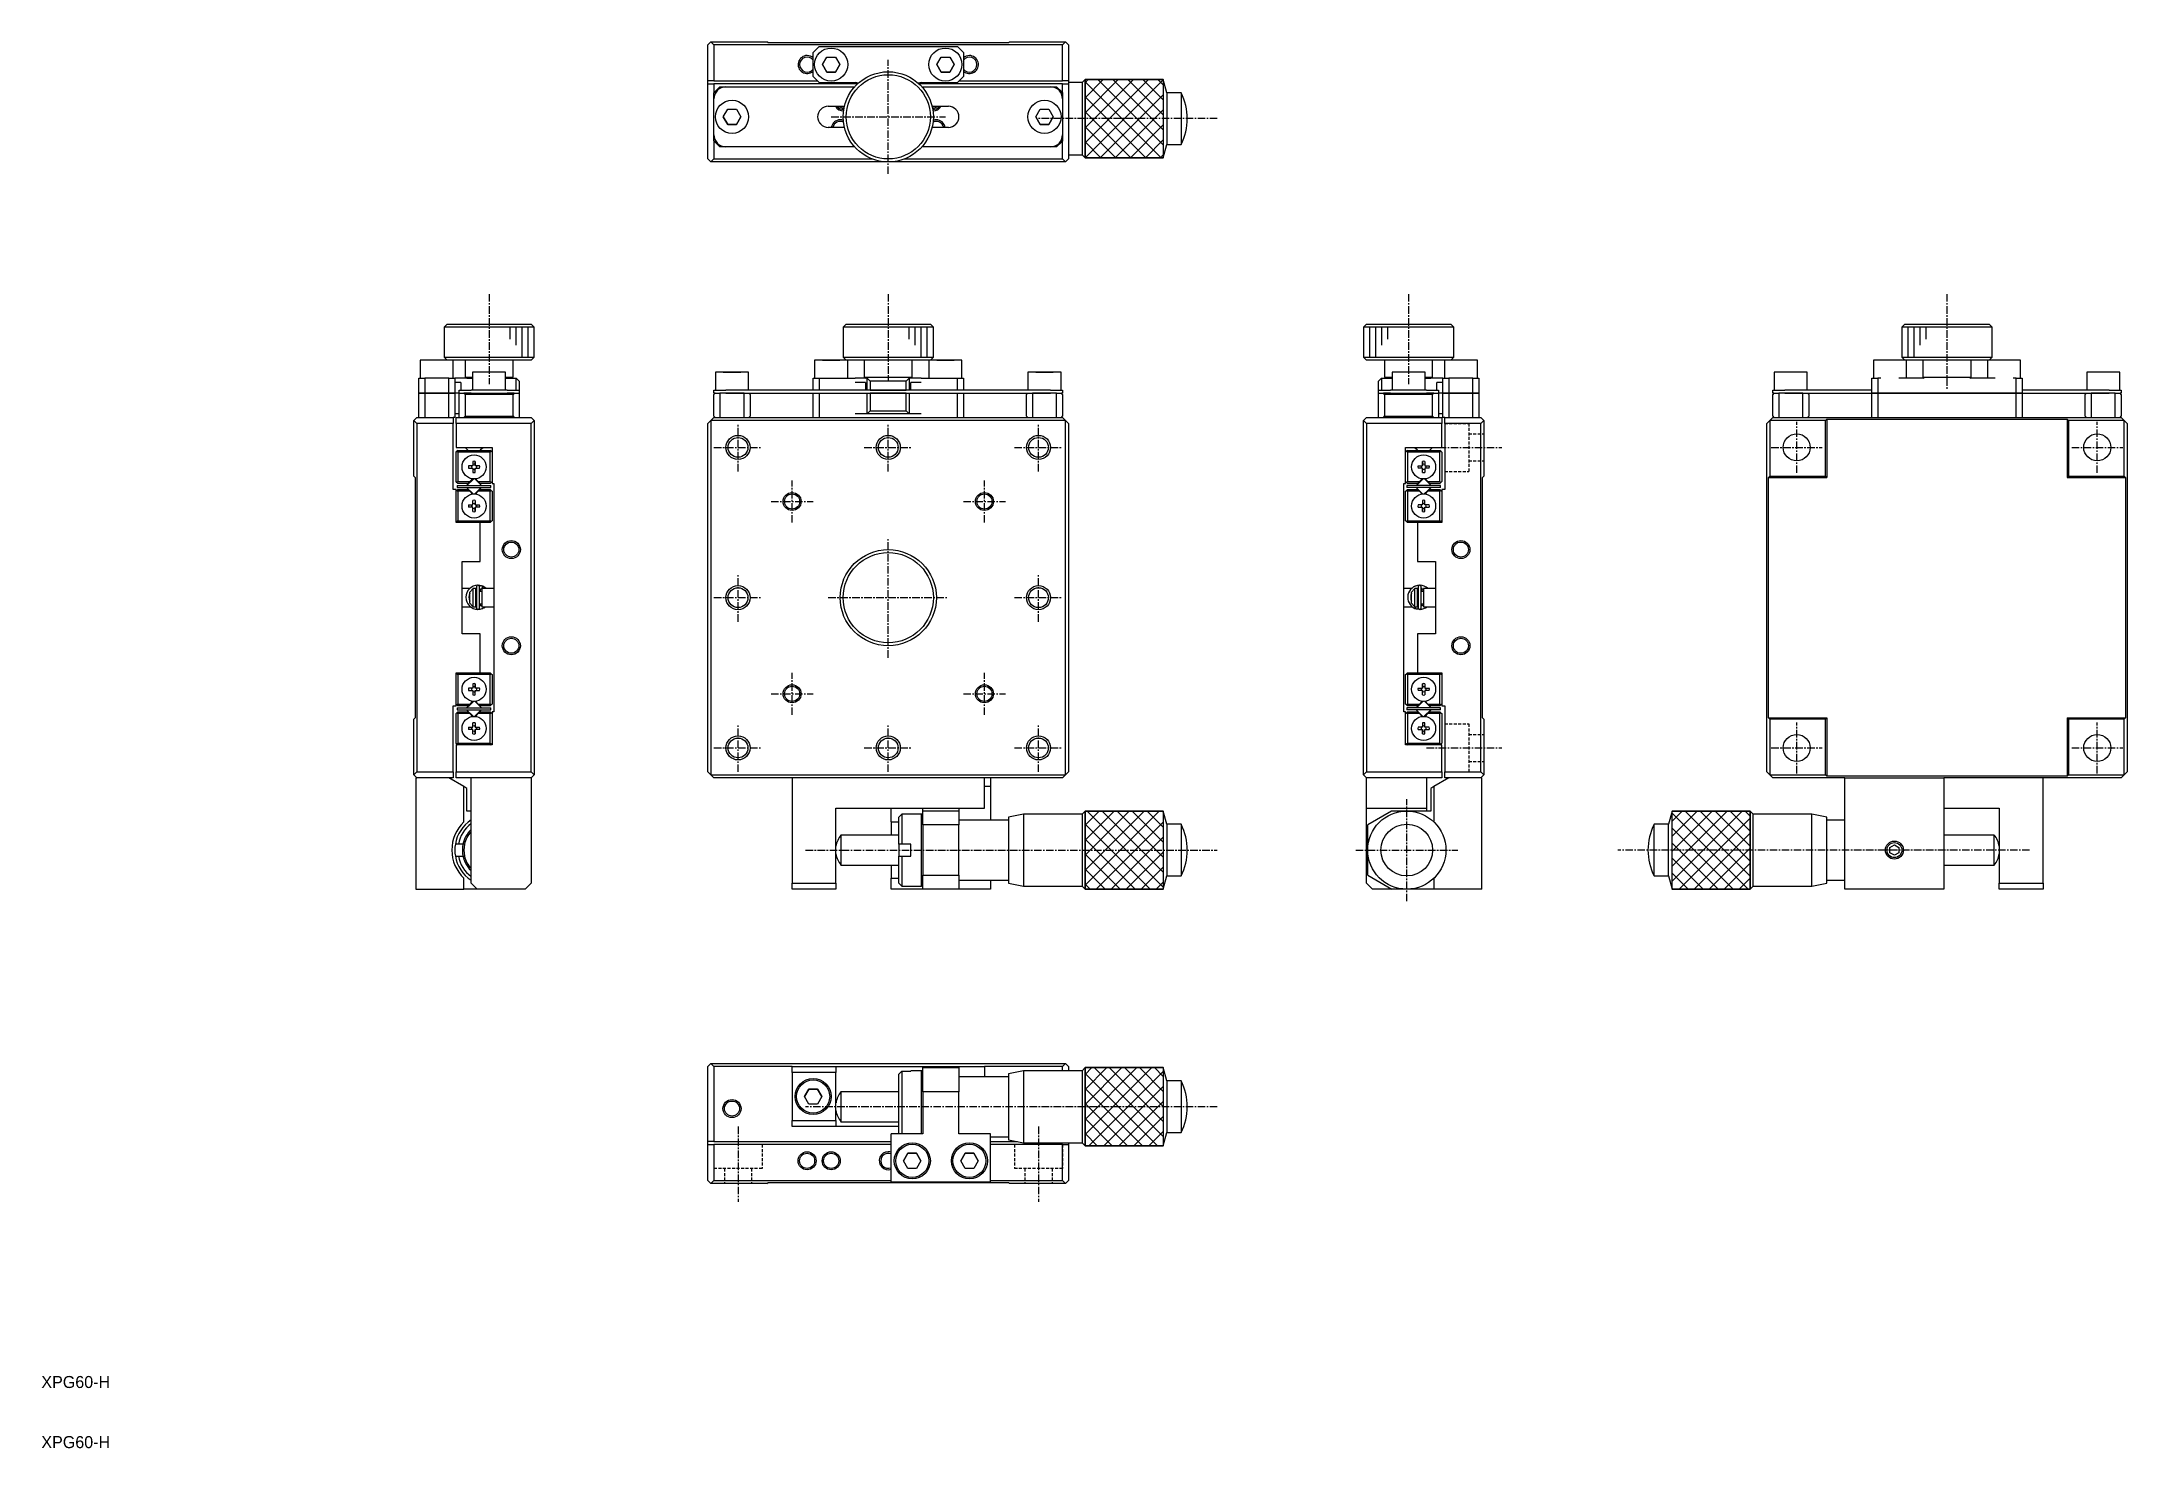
# Model space of a CAD drawing. Extents: x 10 to 357, y 10 to 244.
import ezdxf

# ---------------------------------------------------------------- set-up
doc = ezdxf.new("R2010")
doc.units = 0
doc.linetypes.add('CENTER', pattern=[2, 1.25, -0.25, 0.25, -0.25])
doc.linetypes.add('DASHED', pattern=[0.75, 0.5, -0.25])
doc.layers.get('0').update_dxf_attribs({"linetype": 'CONTINUOUS'})
doc.layers.add('CENTER', color=1, linetype='CENTER')
doc.styles.get("Standard").update_dxf_attribs({"font": 'FGP教科書体NT-M'})

msp = doc.modelspace()

# ---------------------------------------------------------------- texts
at = {"color": 7, "linetype": 'CONTINUOUS'}
for p in [(10, 20), (10, 10)]:
    msp.add_text('XPG60-H', height=2, dxfattribs=at).set_placement(p)

# ---------------------------------------------------------------- linework, layer by layer
at = {"color": 7, "linetype": 'CONTINUOUS'}
for p, q in [((120.918734, 243.5), (121.418734, 244)), ((120.918734, 237.5), (120.918734, 243.5)), ((121.418734, 244), (121.918734, 243.5)), ((121.418734, 244), (130.718734, 244)), ((121.918734, 243.5), (121.918734, 237.5)), ((179.918734, 243.5), (121.918734, 243.5)), ((130.918734, 243.8), (130.718734, 244)), ((170.918734, 243.8), (130.918734, 243.8)), ((139.418734, 243.2), (138.418734, 242.2)), ((139.418734, 243.2), (162.418734, 243.2)), ((163.418734, 242.2), (162.418734, 243.2)), ((171.118734, 244), (170.918734, 243.8)), ((171.118734, 244), (180.418734, 244)), ((179.918734, 243.5), (180.418734, 244)), ((179.918734, 237.5), (179.918734, 243.5)), ((180.418734, 244), (180.918734, 243.5)), ((180.918734, 243.5), (180.918734, 237.5)), ((138.418734, 238.2), (138.418734, 242.2)), ((139.975359, 240.2), (140.697046, 241.45)), ((140.697046, 238.95), (139.975359, 240.2)), ((139.975359, 240.2), (140.697046, 238.95)), ((140.697046, 241.45), (142.140422, 241.45)), ((142.140422, 241.45), (142.86211, 240.2)), ((142.86211, 240.2), (142.140422, 238.95)), ((142.140422, 238.95), (142.86211, 240.2)), ((158.975359, 240.2), (159.697046, 241.45)), ((159.697046, 238.95), (158.975359, 240.2)), ((158.975359, 240.2), (159.697046, 238.95)), ((159.697046, 241.45), (161.140422, 241.45)), ((161.140422, 241.45), (161.86211, 240.2)), ((161.86211, 240.2), (161.140422, 238.95)), ((161.140422, 238.95), (161.86211, 240.2)), ((163.418734, 242.2), (163.418734, 238.2)), ((121.918734, 237.5), (120.918734, 237.5)), ((120.918734, 237), (120.918734, 237.5)), ((120.918734, 224.5), (120.918734, 237)), ((120.918734, 237), (121.918734, 237)), ((121.918734, 237.5), (139.118734, 237.5)), ((145.819715, 237), (121.918734, 237)), ((121.918734, 237), (121.918734, 235.5)), ((122.918734, 236.5), (122.118734, 235.7)), ((122.918734, 236.5), (123.918734, 236.5)), ((123.918734, 236.5), (145.328564, 236.5)), ((138.418734, 238.2), (139.418734, 237.2)), ((139.418734, 237.2), (145.418734, 237.2)), ((142.140422, 238.95), (140.697046, 238.95)), ((140.697046, 238.95), (142.140422, 238.95)), ((179.918734, 237), (156.017754, 237)), ((156.418734, 237.2), (162.418734, 237.2)), ((156.508904, 236.5), (177.918734, 236.5)), ((161.140422, 238.95), (159.697046, 238.95)), ((159.697046, 238.95), (161.140422, 238.95)), ((162.418734, 237.2), (163.418734, 238.2)), ((162.718734, 237.5), (179.918734, 237.5)), ((177.918734, 236.5), (178.918734, 236.5)), ((179.718734, 235.7), (178.918734, 236.5)), ((180.918734, 237.5), (179.918734, 237.5)), ((179.918734, 235.5), (179.918734, 237)), ((179.918734, 237), (180.918734, 237)), ((180.918734, 237.5), (180.918734, 237)), ((183.168738, 237.199996), (180.918734, 237.199996)), ((180.918734, 237), (180.918734, 224.5)), ((183.66874, 237.699999), (183.168738, 237.199996)), ((183.168738, 237.199996), (183.168738, 225.200004)), ((183.66874, 237.699999), (183.66874, 224.700001)), ((196.668741, 237.699999), (183.66874, 237.699999)), ((183.66874, 237.699999), (196.668741, 237.699999)), ((183.66874, 224.700001), (183.66874, 237.699999)), ((196.668741, 237.699999), (196.668741, 224.700001)), ((197.258229, 235.5), (196.668741, 237.699999)), ((196.668741, 237.699999), (196.668741, 224.700001)), ((121.918734, 235.5), (122.118734, 235.7)), ((121.918734, 234.5), (121.918734, 235.5)), ((121.918734, 228.5), (121.918734, 234.5)), ((122.118734, 235.7), (122.118734, 235.37178)), ((123.475359, 231.5), (124.197046, 232.75)), ((124.197046, 232.75), (125.640422, 232.75)), ((125.640422, 232.75), (126.36211, 231.5)), ((140.918734, 233.25), (143.625758, 233.25)), ((158.21171, 233.25), (160.918734, 233.25)), ((175.475359, 231.5), (176.197046, 232.75)), ((176.197046, 232.75), (177.640422, 232.75)), ((177.640422, 232.75), (178.36211, 231.5)), ((179.718734, 235.37178), (179.718734, 235.7)), ((179.718734, 235.7), (179.918734, 235.5)), ((179.918734, 235.5), (179.918734, 234.5)), ((179.918734, 234.5), (179.918734, 228.5)), ((197.258229, 235.5), (197.258229, 226.9)), ((199.66874, 235.5), (197.258229, 235.5)), ((199.66874, 235.5), (199.66874, 226.9)), ((124.197046, 230.25), (123.475359, 231.5)), ((123.475359, 231.5), (124.197046, 230.25)), ((125.640422, 230.25), (124.197046, 230.25)), ((124.197046, 230.25), (125.640422, 230.25)), ((126.36211, 231.5), (125.640422, 230.25)), ((125.640422, 230.25), (126.36211, 231.5)), ((143.625758, 229.75), (140.918734, 229.75)), ((160.918734, 229.75), (158.21171, 229.75)), ((176.197046, 230.25), (175.475359, 231.5)), ((175.475359, 231.5), (176.197046, 230.25)), ((177.640422, 230.25), (176.197046, 230.25)), ((176.197046, 230.25), (177.640422, 230.25)), ((178.36211, 231.5), (177.640422, 230.25)), ((177.640422, 230.25), (178.36211, 231.5)), ((121.918734, 227.5), (121.918734, 228.5)), ((122.118734, 227.3), (121.918734, 227.5)), ((121.918734, 227.5), (121.918734, 224.5)), ((122.118734, 227.62822), (122.118734, 227.3)), ((122.118734, 227.3), (122.918734, 226.5)), ((123.918734, 226.5), (122.918734, 226.5)), ((145.328564, 226.5), (123.918734, 226.5)), ((177.918734, 226.5), (156.508904, 226.5)), ((178.918734, 226.5), (177.918734, 226.5)), ((178.918734, 226.5), (179.718734, 227.3)), ((179.718734, 227.3), (179.718734, 227.62822)), ((179.918734, 227.5), (179.718734, 227.3)), ((179.918734, 228.5), (179.918734, 227.5)), ((179.918734, 224.5), (179.918734, 227.5)), ((196.668741, 224.700001), (197.258229, 226.9)), ((197.258229, 226.9), (199.66874, 226.9)), ((120.918734, 224.5), (121.418734, 224)), ((121.418734, 224), (121.918734, 224.5)), ((150.918734, 224), (121.418734, 224)), ((121.918734, 224.5), (148.226152, 224.5)), ((180.418734, 224), (150.918734, 224)), ((153.611317, 224.5), (179.918734, 224.5)), ((179.918734, 224.5), (180.418734, 224)), ((180.418734, 224), (180.918734, 224.5)), ((180.918734, 225.200004), (183.168738, 225.200004)), ((183.168738, 225.200004), (183.66874, 224.700001)), ((183.66874, 224.700001), (196.668741, 224.700001)), ((196.668741, 224.700001), (183.66874, 224.700001)), ((77.5, 197), (77, 196.5)), ((92, 196.5), (77, 196.5)), ((77, 196.5), (77, 191.5)), ((77.5, 197), (91.5, 197)), ((92, 196.5), (91.5, 197)), ((92, 191.5), (92, 196.5)), ((143.918734, 197), (143.418734, 196.5)), ((158.418734, 196.5), (143.418734, 196.5)), ((143.418734, 196.5), (143.418734, 191.5)), ((143.918734, 197), (157.918734, 197)), ((158.418734, 196.5), (157.918734, 197)), ((158.418734, 191.5), (158.418734, 196.5)), ((230.5, 197), (230, 196.5)), ((245, 196.5), (230, 196.5)), ((230, 196.5), (230, 191.5)), ((230.5, 197), (244.5, 197)), ((245, 196.5), (244.5, 197)), ((245, 191.5), (245, 196.5)), ((320.081266, 197), (319.581266, 196.5)), ((327.081266, 196.5), (319.581266, 196.5)), ((319.581266, 196.5), (319.581266, 191.5)), ((320.081266, 197), (327.081266, 197)), ((320.081266, 197), (334.081266, 197)), ((327.081266, 197), (334.081266, 197)), ((334.581266, 196.5), (327.081266, 196.5)), ((334.581266, 196.5), (334.081266, 197)), ((334.581266, 191.5), (334.581266, 196.5)), ((78.55, 191), (73.05, 191)), ((73.05, 191), (73.05, 188)), ((77, 191.5), (92, 191.5)), ((77, 191.5), (77.5, 191)), ((91.5, 191), (78.55, 191)), ((78.55, 188), (78.55, 191)), ((80.5, 191), (80.5, 188.2)), ((88.5, 188.2), (88.5, 191)), ((91.5, 191), (92, 191.5)), ((141.418734, 191), (138.668734, 191)), ((143.923892, 191), (138.668734, 191)), ((138.668734, 191), (138.668734, 188)), ((140.697046, 191), (139.975359, 191)), ((139.975359, 191), (140.697046, 191)), ((142.140422, 191), (140.697046, 191)), ((140.697046, 191), (142.140422, 191)), ((143.918734, 191), (141.418734, 191)), ((142.86211, 191), (142.140422, 191)), ((142.140422, 191), (142.86211, 191)), ((143.418734, 191.5), (150.918734, 191.5)), ((143.418734, 191.5), (143.918734, 191)), ((146.918734, 191), (143.918734, 191)), ((150.918734, 191), (143.918734, 191)), ((144.168734, 188), (144.168734, 191)), ((154.918734, 191), (146.918734, 191)), ((150.918734, 191), (146.918734, 191)), ((146.918734, 191), (146.918734, 188.2)), ((150.918734, 191.5), (158.418734, 191.5)), ((157.918734, 191), (150.918734, 191)), ((154.918734, 191), (150.918734, 191)), ((157.918734, 191), (154.918734, 191)), ((154.918734, 188.2), (154.918734, 191)), ((157.668734, 191), (157.668734, 188)), ((160.418734, 191), (157.913577, 191)), ((163.168734, 191), (157.913577, 191)), ((157.918734, 191), (158.418734, 191.5)), ((159.697046, 191), (158.975359, 191)), ((158.975359, 191), (159.697046, 191)), ((161.140422, 191), (159.697046, 191)), ((159.697046, 191), (161.140422, 191)), ((163.168734, 191), (160.418734, 191)), ((161.86211, 191), (161.140422, 191)), ((161.140422, 191), (161.86211, 191)), ((163.168734, 188), (163.168734, 191)), ((230, 191.5), (245, 191.5)), ((230, 191.5), (230.5, 191)), ((243.45, 191), (230.5, 191)), ((233.5, 191), (233.5, 188.2)), ((241.5, 188.2), (241.5, 191)), ((248.95, 191), (243.45, 191)), ((243.45, 191), (243.45, 188)), ((244.5, 191), (245, 191.5)), ((248.95, 188), (248.95, 191)), ((317.581266, 191), (314.831266, 191)), ((314.831266, 191), (314.831266, 188)), ((320.331266, 191), (317.581266, 191)), ((319.581266, 191.5), (334.581266, 191.5)), ((319.581266, 191.5), (320.081266, 191)), ((333.831266, 191), (320.331266, 191)), ((320.331266, 188), (320.331266, 191)), ((323.081266, 191), (323.081266, 188.2)), ((331.081266, 188.2), (331.081266, 191)), ((336.581266, 191), (333.831266, 191)), ((333.831266, 191), (333.831266, 188)), ((334.081266, 191), (334.581266, 191.5)), ((339.331266, 191), (336.581266, 191)), ((339.331266, 188), (339.331266, 191)), ((72.8, 185.5), (72.8, 188)), ((72.8, 188), (73.8, 188)), ((73.8, 188), (73.8, 185.5)), ((77.8, 188), (73.8, 188)), ((77.8, 185.5), (77.8, 188)), ((77.8, 188), (78.8, 188)), ((78.8, 188), (78.8, 185.5)), ((80.8, 188), (78.8, 188)), ((80.5, 188.2), (81.75, 188.2)), ((80.5, 188.2), (80.7, 188)), ((80.8, 188), (81.75, 188)), ((87.25, 189), (81.75, 189)), ((81.75, 189), (81.75, 186)), ((87.25, 186), (87.25, 189)), ((87.25, 188.2), (88.5, 188.2)), ((87.25, 188), (89, 188)), ((88.3, 188), (88.5, 188.2)), ((89, 186), (89, 188)), ((89, 188), (89.5, 187.5)), ((89.5, 187.5), (89.5, 186)), ((124.918734, 189), (122.168734, 189)), ((127.668734, 189), (122.168734, 189)), ((122.168734, 189), (122.168734, 186)), ((124.197046, 189), (123.475359, 189)), ((123.475359, 189), (124.197046, 189)), ((125.640422, 189), (124.197046, 189)), ((124.197046, 189), (125.640422, 189)), ((127.668734, 189), (124.918734, 189)), ((126.36211, 189), (125.640422, 189)), ((125.640422, 189), (126.36211, 189)), ((127.668734, 186), (127.668734, 189)), ((138.418734, 186), (138.418734, 188)), ((138.418734, 188), (139.418734, 188)), ((139.418734, 188), (139.418734, 186)), ((139.418734, 188), (145.418734, 188)), ((147.118734, 188), (145.418734, 188)), ((146.918734, 188.2), (150.918734, 188.2)), ((146.918734, 188.2), (147.118734, 188)), ((147.418734, 188), (147.118734, 188)), ((147.418734, 188), (147.118734, 188)), ((147.418734, 186), (147.418734, 188)), ((147.418734, 188), (147.918734, 187.5)), ((147.918734, 187.5), (147.918734, 186)), ((153.918734, 187.5), (147.918734, 187.5)), ((150.918734, 188.2), (154.918734, 188.2)), ((154.418734, 188), (153.918734, 187.5)), ((153.918734, 186), (153.918734, 187.5)), ((154.718734, 188), (154.418734, 188)), ((154.718734, 188), (154.418734, 188)), ((154.418734, 188), (154.418734, 186)), ((154.718734, 188), (154.918734, 188.2)), ((156.418734, 188), (154.718734, 188)), ((156.418734, 188), (162.418734, 188)), ((162.418734, 186), (162.418734, 188)), ((162.418734, 188), (163.418734, 188)), ((163.418734, 188), (163.418734, 186)), ((176.918734, 189), (174.168734, 189)), ((179.668734, 189), (174.168734, 189)), ((174.168734, 189), (174.168734, 186)), ((176.197046, 189), (175.475359, 189)), ((175.475359, 189), (176.197046, 189)), ((177.640422, 189), (176.197046, 189)), ((176.197046, 189), (177.640422, 189)), ((179.668734, 189), (176.918734, 189)), ((178.36211, 189), (177.640422, 189)), ((177.640422, 189), (178.36211, 189)), ((179.668734, 186), (179.668734, 189)), ((233, 188), (232.5, 187.5)), ((232.5, 186), (232.5, 187.5)), ((233, 188), (233, 186)), ((233, 188), (234.75, 188)), ((233.5, 188.2), (234.75, 188.2)), ((233.5, 188.2), (233.7, 188)), ((240.25, 189), (234.75, 189)), ((234.75, 189), (234.75, 186)), ((240.25, 186), (240.25, 189)), ((240.25, 188.2), (241.5, 188.2)), ((240.25, 188), (241.2, 188)), ((243.2, 188), (241.2, 188)), ((241.3, 188), (241.5, 188.2)), ((243.2, 185.5), (243.2, 188)), ((243.2, 188), (244.2, 188)), ((244.2, 188), (244.2, 185.5)), ((248.2, 188), (244.2, 188)), ((248.2, 185.5), (248.2, 188)), ((248.2, 188), (249.2, 188)), ((249.2, 188), (249.2, 185.5)), ((301.081266, 189), (298.331266, 189)), ((298.331266, 189), (298.331266, 186)), ((303.831266, 189), (301.081266, 189)), ((303.831266, 186), (303.831266, 189)), ((314.581266, 185.5), (314.581266, 188)), ((314.581266, 188), (315.581266, 188)), ((315.581266, 188), (315.581266, 185.5)), ((316.081266, 188), (315.581266, 188)), ((323.281266, 188), (319.081266, 188)), ((323.081266, 188.2), (331.081266, 188.2)), ((323.081266, 188.2), (323.281266, 188)), ((330.881266, 188), (331.081266, 188.2)), ((335.081266, 188), (330.881266, 188)), ((338.581266, 188), (338.081266, 188)), ((338.581266, 185.5), (338.581266, 188)), ((338.581266, 188), (339.581266, 188)), ((339.581266, 188), (339.581266, 185.5)), ((353.081266, 189), (350.331266, 189)), ((350.331266, 189), (350.331266, 186)), ((355.831266, 189), (353.081266, 189)), ((355.831266, 186), (355.831266, 189)), ((73.8, 185.5), (72.8, 185.5)), ((72.8, 181.5), (72.8, 185.5)), ((72.8, 185.5), (73.8, 185.5)), ((73.8, 185.5), (77.8, 185.5)), ((73.8, 185.5), (73.8, 181.5)), ((77.8, 185.5), (73.8, 185.5)), ((78.8, 185.5), (77.8, 185.5)), ((77.8, 181.5), (77.8, 185.5)), ((77.8, 185.5), (78.8, 185.5)), ((79.8, 187.3), (78.8, 187.3)), ((78.8, 185.5), (78.8, 181.5)), ((79.5, 185.5), (78.8, 185.5)), ((79.5, 185.5), (79.5, 186)), ((79.5, 186), (81.5, 186)), ((79.5, 181.5), (79.5, 185.5)), ((79.5, 185.5), (80.3, 185.5)), ((79.8, 187.3), (79.8, 186)), ((80.5, 185.3), (80.3, 185.5)), ((80.3, 185.5), (80.62822, 185.5)), ((80.62822, 185.5), (80.3, 185.5)), ((80.5, 185.3), (80.5, 181.7)), ((88.5, 185.3), (80.5, 185.3)), ((81.5, 185.5), (80.62822, 185.5)), ((87.5, 186), (81.5, 186)), ((81.5, 185.5), (87.5, 185.5)), ((87.5, 186), (89.5, 186)), ((88.37178, 185.5), (87.5, 185.5)), ((88.37178, 185.5), (88.7, 185.5)), ((88.7, 185.5), (88.37178, 185.5)), ((88.7, 185.5), (88.5, 185.3)), ((88.5, 181.7), (88.5, 185.3)), ((88.7, 185.5), (89.5, 185.5)), ((89.5, 186), (89.5, 185.5)), ((89.5, 185.5), (89.5, 181.5)), ((121.918734, 185.5), (121.918734, 186)), ((121.918734, 186), (123.918734, 186)), ((122.118734, 185.5), (121.918734, 185.3)), ((122.118734, 185.5), (121.918734, 185.5)), ((121.918734, 181.7), (121.918734, 185.3)), ((122.118734, 185.5), (122.918734, 185.5)), ((123.918734, 185.5), (122.918734, 185.5)), ((122.918734, 185.5), (122.918734, 181.5)), ((123.918734, 185.5), (122.918734, 185.5)), ((147.918734, 186), (123.918734, 186)), ((126.918734, 185.5), (123.918734, 185.5)), ((123.918734, 185.5), (126.918734, 185.5)), ((126.918734, 181.5), (126.918734, 185.5)), ((126.918734, 185.5), (147.918734, 185.5)), ((127.918734, 185.3), (127.718734, 185.5)), ((127.918734, 185.3), (127.918734, 181.7)), ((138.418734, 181.5), (138.418734, 185.5)), ((139.418734, 185.5), (139.418734, 181.5)), ((147.150785, 187.3), (145.418734, 187.3)), ((147.150785, 187.3), (147.150785, 186)), ((147.418734, 182.1), (147.418734, 185.5)), ((147.918734, 186), (153.918734, 186)), ((153.918734, 186), (147.918734, 186)), ((147.918734, 185.5), (153.918734, 185.5)), ((147.918734, 185.5), (147.918734, 182.6)), ((153.918734, 185.5), (147.918734, 185.5)), ((177.918734, 186), (153.918734, 186)), ((153.918734, 185.5), (174.918734, 185.5)), ((153.918734, 182.6), (153.918734, 185.5)), ((154.418734, 185.5), (154.418734, 182.1)), ((156.418734, 187.3), (154.686683, 187.3)), ((154.686683, 186), (154.686683, 187.3)), ((162.418734, 181.5), (162.418734, 185.5)), ((163.418734, 185.5), (163.418734, 181.5)), ((174.118734, 185.5), (173.918734, 185.3)), ((173.918734, 181.7), (173.918734, 185.3)), ((174.918734, 185.5), (174.918734, 181.5)), ((177.918734, 185.5), (174.918734, 185.5)), ((174.918734, 185.5), (177.918734, 185.5)), ((177.918734, 186), (179.918734, 186)), ((178.918734, 185.5), (177.918734, 185.5)), ((178.918734, 185.5), (177.918734, 185.5)), ((178.918734, 181.5), (178.918734, 185.5)), ((178.918734, 185.5), (179.718734, 185.5)), ((179.918734, 185.3), (179.718734, 185.5)), ((179.918734, 185.5), (179.718734, 185.5)), ((179.918734, 186), (179.918734, 185.5)), ((179.918734, 185.3), (179.918734, 181.7)), ((232.5, 185.5), (232.5, 186)), ((232.5, 186), (234.5, 186)), ((232.5, 181.5), (232.5, 185.5)), ((232.5, 185.5), (233.3, 185.5)), ((233.5, 185.3), (233.3, 185.5)), ((233.3, 185.5), (233.62822, 185.5)), ((233.62822, 185.5), (233.3, 185.5)), ((233.5, 185.3), (233.5, 181.7)), ((241.5, 185.3), (233.5, 185.3)), ((234.5, 185.5), (233.62822, 185.5)), ((240.5, 186), (234.5, 186)), ((234.5, 185.5), (240.5, 185.5)), ((240.5, 186), (242.5, 186)), ((241.37178, 185.5), (240.5, 185.5)), ((241.37178, 185.5), (241.7, 185.5)), ((241.7, 185.5), (241.37178, 185.5)), ((241.7, 185.5), (241.5, 185.3)), ((241.5, 181.7), (241.5, 185.3)), ((241.7, 185.5), (242.5, 185.5)), ((243.2, 187.3), (242.2, 187.3)), ((242.2, 186), (242.2, 187.3)), ((242.5, 186), (242.5, 185.5)), ((242.5, 185.5), (242.5, 181.5)), ((243.2, 185.5), (242.5, 185.5)), ((244.2, 185.5), (243.2, 185.5)), ((243.2, 181.5), (243.2, 185.5)), ((243.2, 185.5), (244.2, 185.5)), ((244.2, 185.5), (248.2, 185.5)), ((244.2, 185.5), (244.2, 181.5)), ((248.2, 185.5), (244.2, 185.5)), ((249.2, 185.5), (248.2, 185.5)), ((248.2, 181.5), (248.2, 185.5)), ((248.2, 185.5), (249.2, 185.5)), ((249.2, 185.5), (249.2, 181.5)), ((298.081266, 185.5), (298.081266, 186)), ((298.081266, 186), (300.081266, 186)), ((298.281266, 185.5), (298.081266, 185.3)), ((298.281266, 185.5), (298.081266, 185.5)), ((298.081266, 181.7), (298.081266, 185.3)), ((298.281266, 185.5), (299.081266, 185.5)), ((299.081266, 185.5), (299.081266, 181.5)), ((300.081266, 185.5), (299.081266, 185.5)), ((300.081266, 185.5), (299.081266, 185.5)), ((314.581266, 186), (300.081266, 186)), ((303.081266, 185.5), (300.081266, 185.5)), ((300.081266, 185.5), (303.081266, 185.5)), ((303.081266, 181.5), (303.081266, 185.5)), ((303.081266, 185.5), (314.581266, 185.5)), ((304.081266, 185.3), (303.881266, 185.5)), ((304.081266, 185.3), (304.081266, 181.7)), ((315.581266, 185.5), (314.581266, 185.5)), ((314.581266, 181.5), (314.581266, 185.5)), ((314.581266, 185.5), (315.581266, 185.5)), ((315.581266, 185.5), (338.581266, 185.5)), ((315.581266, 185.5), (315.581266, 181.5)), ((338.581266, 185.5), (315.581266, 185.5)), ((339.581266, 185.5), (338.581266, 185.5)), ((338.581266, 181.5), (338.581266, 185.5)), ((338.581266, 185.5), (339.581266, 185.5)), ((354.081266, 186), (339.581266, 186)), ((339.581266, 185.5), (351.081266, 185.5)), ((339.581266, 185.5), (339.581266, 181.5)), ((350.281266, 185.5), (350.081266, 185.3)), ((350.081266, 181.7), (350.081266, 185.3)), ((351.081266, 185.5), (351.081266, 181.5)), ((354.081266, 185.5), (351.081266, 185.5)), ((351.081266, 185.5), (354.081266, 185.5)), ((354.081266, 186), (356.081266, 186)), ((355.081266, 185.5), (354.081266, 185.5)), ((355.081266, 185.5), (354.081266, 185.5)), ((355.081266, 181.5), (355.081266, 185.5)), ((355.081266, 185.5), (355.881266, 185.5)), ((356.081266, 185.3), (355.881266, 185.5)), ((356.081266, 185.5), (355.881266, 185.5)), ((356.081266, 186), (356.081266, 185.5)), ((356.081266, 185.3), (356.081266, 181.7)), ((72, 181), (72.5, 181.5)), ((72.5, 180.5), (72, 181)), ((72, 171.7), (72, 181)), ((72.5, 181.5), (78.5, 181.5)), ((78.5, 180.5), (72.5, 180.5)), ((72.5, 180.5), (72.5, 122.5)), ((78.8, 181.5), (78.5, 181.5)), ((78.5, 181.5), (78.5, 180.5)), ((78.5, 169.5), (78.5, 180.5)), ((79.5, 182.1), (78.8, 182.1)), ((79, 181.5), (91.5, 181.5)), ((79, 180.5), (79, 181.5)), ((79, 180.5), (79, 176.5)), ((91.5, 180.5), (79, 180.5)), ((80.3, 181.5), (80.5, 181.7)), ((80.5, 181.7), (88.5, 181.7)), ((88.5, 181.7), (88.7, 181.5)), ((92, 181), (91.5, 181.5)), ((91.5, 180.5), (92, 181)), ((91.5, 122.5), (91.5, 180.5)), ((92, 181), (92, 122)), ((120.918734, 180.5), (121.418734, 181)), ((120.918734, 122.5), (120.918734, 180.5)), ((121.418734, 181), (121.918734, 181.5)), ((121.418734, 181), (121.418734, 122)), ((180.418734, 181), (121.418734, 181)), ((121.918734, 181.7), (122.118734, 181.5)), ((121.918734, 181.5), (179.918734, 181.5)), ((127.718734, 181.5), (127.918734, 181.7)), ((147.418734, 182.1), (145.418734, 182.1)), ((147.918734, 182.6), (147.418734, 182.1)), ((154.418734, 182.1), (147.418734, 182.1)), ((147.918734, 182.6), (153.918734, 182.6)), ((153.918734, 182.6), (154.418734, 182.1)), ((156.418734, 182.1), (154.418734, 182.1)), ((173.918734, 181.7), (174.118734, 181.5)), ((179.718734, 181.5), (179.918734, 181.7)), ((179.918734, 181.5), (180.418734, 181)), ((180.418734, 122), (180.418734, 181)), ((180.418734, 181), (180.918734, 180.5)), ((180.918734, 180.5), (180.918734, 122.5)), ((230.5, 181.5), (230, 181)), ((230, 181), (230.5, 180.5)), ((230, 122), (230, 181)), ((230.5, 181.5), (243, 181.5)), ((230.5, 180.5), (230.5, 122.5)), ((243, 180.5), (230.5, 180.5)), ((233.3, 181.5), (233.5, 181.7)), ((233.5, 181.7), (241.5, 181.7)), ((241.5, 181.7), (241.7, 181.5)), ((243.2, 182.1), (242.5, 182.1)), ((243, 181.5), (243, 180.5)), ((243, 176.5), (243, 180.5)), ((243.5, 181.5), (243.2, 181.5)), ((243.5, 181.5), (249.5, 181.5)), ((243.5, 180.5), (243.5, 181.5)), ((243.5, 180.5), (243.5, 169.5)), ((249.5, 180.5), (243.5, 180.5)), ((249.5, 181.5), (250, 181)), ((250, 181), (249.5, 180.5)), ((249.5, 122.5), (249.5, 180.5)), ((250, 181), (250, 171.7)), ((297.581266, 181), (297.081266, 180.5)), ((297.081266, 122.5), (297.081266, 180.5)), ((298.081266, 181.5), (297.581266, 181)), ((297.581266, 181), (297.581266, 171.7)), ((306.881266, 181), (297.581266, 181)), ((298.081266, 181.7), (298.281266, 181.5)), ((298.081266, 181.5), (356.081266, 181.5)), ((303.881266, 181.5), (304.081266, 181.7)), ((306.881266, 181), (307.081266, 181.2)), ((306.881266, 171.7), (306.881266, 181)), ((307.081266, 181.2), (347.081266, 181.2)), ((307.081266, 181.2), (307.081266, 171.5)), ((347.081266, 181.2), (347.281266, 181)), ((347.081266, 181.2), (347.081266, 171.5)), ((356.581266, 181), (347.281266, 181)), ((347.281266, 181), (347.281266, 171.7)), ((350.081266, 181.7), (350.281266, 181.5)), ((355.881266, 181.5), (356.081266, 181.7)), ((356.581266, 181), (356.081266, 181.5)), ((356.581266, 171.7), (356.581266, 181)), ((357.081266, 180.5), (356.581266, 181)), ((357.081266, 180.5), (357.081266, 122.5)), ((79, 176.5), (85, 176.5)), ((79, 175.7), (79.15, 175.85)), ((79, 170.8), (79, 175.7)), ((79.3, 176), (79.15, 175.85)), ((79.15, 175.85), (79.3, 175.7)), ((79.3, 176), (84.7, 176)), ((84.7, 175.7), (79.3, 175.7)), ((79.3, 175.7), (79.3, 170.8)), ((80.5, 176.5), (80.75, 176.25)), ((80.75, 176.25), (81, 176)), ((81.8, 174.178709), (81.8, 173.45)), ((82.2, 173.45), (82.2, 174.178709)), ((82.2, 174.178709), (82.2, 173.636392)), ((82.2, 173.636392), (82.2, 173.45)), ((83, 176), (83.25, 176.25)), ((83.25, 176.25), (83.5, 176.5)), ((84.85, 175.85), (84.7, 176)), ((84.7, 175.7), (84.85, 175.85)), ((84.7, 170.8), (84.7, 175.7)), ((84.85, 175.85), (85, 175.7)), ((85, 176.5), (85, 170.5)), ((237, 176.5), (243, 176.5)), ((237, 170.5), (237, 176.5)), ((237, 175.7), (237.15, 175.85)), ((237.3, 176), (237.15, 175.85)), ((237.15, 175.85), (237.3, 175.7)), ((237.3, 176), (242.7, 176)), ((237.3, 175.7), (237.3, 170.8)), ((242.7, 175.7), (237.3, 175.7)), ((238.5, 176.5), (238.75, 176.25)), ((238.75, 176.25), (239, 176)), ((239.8, 173.45), (239.8, 174.178709)), ((239.8, 174.178709), (239.8, 173.636392)), ((239.8, 173.636392), (239.8, 173.45)), ((240.2, 174.178709), (240.2, 173.45)), ((241, 176), (241.25, 176.25)), ((241.25, 176.25), (241.5, 176.5)), ((242.85, 175.85), (242.7, 176)), ((242.7, 175.7), (242.85, 175.85)), ((242.7, 170.8), (242.7, 175.7)), ((242.85, 175.85), (243, 175.7)), ((243, 175.7), (243, 170.8)), ((72, 171.7), (72.2, 171.5)), ((72.2, 171.5), (72.2, 131.5)), ((79.15, 170.65), (79, 170.8)), ((79.3, 170.8), (79.15, 170.65)), ((79.15, 170.65), (79.3, 170.5)), ((79.2, 170.15), (79.2, 169.85)), ((79.2, 170.15), (84.8, 170.15)), ((79.3, 170.8), (81.297398, 170.8)), ((80.997398, 170.5), (79.3, 170.5)), ((81.823223, 171.237437), (80.762563, 170.176777)), ((80.806497, 170.15), (81.893934, 171.237437)), ((80.997398, 170.5), (81.297398, 170.8)), ((81.8, 173.45), (81.071291, 173.45)), ((81.071291, 173.05), (81.8, 173.05)), ((81.297398, 170.8), (81.761651, 171.264253)), ((81.8, 173.05), (81.8, 172.321291)), ((83.237437, 170.176777), (82.176777, 171.237437)), ((82.928709, 173.45), (82.2, 173.45)), ((82.2, 172.321291), (82.2, 173.05)), ((82.2, 173.05), (82.928709, 173.05)), ((82.2, 173.05), (82.2, 172.863608)), ((82.2, 172.321291), (82.2, 172.863608)), ((82.238349, 171.264253), (82.702602, 170.8)), ((82.702602, 170.8), (84.7, 170.8)), ((82.702602, 170.8), (83.002602, 170.5)), ((84.7, 170.5), (83.002602, 170.5)), ((84.85, 170.65), (84.7, 170.8)), ((84.7, 170.5), (84.85, 170.65)), ((84.8, 169.85), (84.8, 170.15)), ((85, 170.8), (84.85, 170.65)), ((85, 170.5), (85.3, 170.5)), ((85.3, 170.5), (85.3, 132.5)), ((236.7, 170.5), (237, 170.5)), ((236.7, 132.5), (236.7, 170.5)), ((237.15, 170.65), (237, 170.8)), ((237.3, 170.8), (237.15, 170.65)), ((237.15, 170.65), (237.3, 170.5)), ((237.2, 170.15), (237.2, 169.85)), ((242.8, 170.15), (237.2, 170.15)), ((237.3, 170.8), (239.297398, 170.8)), ((238.997398, 170.5), (237.3, 170.5)), ((239.823223, 171.237437), (238.762563, 170.176777)), ((238.806497, 170.15), (239.893934, 171.237437)), ((238.997398, 170.5), (239.297398, 170.8)), ((239.071291, 173.45), (239.8, 173.45)), ((239.8, 173.05), (239.071291, 173.05)), ((239.297398, 170.8), (239.761651, 171.264253)), ((239.8, 172.321291), (239.8, 173.05)), ((239.8, 173.05), (239.8, 172.863608)), ((239.8, 172.321291), (239.8, 172.863608)), ((241.237437, 170.176777), (240.176777, 171.237437)), ((240.2, 173.45), (240.928709, 173.45)), ((240.928709, 173.05), (240.2, 173.05)), ((240.2, 173.05), (240.2, 172.321291)), ((240.238349, 171.264253), (240.702602, 170.8)), ((240.702602, 170.8), (242.7, 170.8)), ((240.702602, 170.8), (241.002602, 170.5)), ((242.7, 170.5), (241.002602, 170.5)), ((242.85, 170.65), (242.7, 170.8)), ((242.7, 170.5), (242.85, 170.65)), ((242.8, 169.85), (242.8, 170.15)), ((243, 170.8), (242.85, 170.65)), ((249.8, 171.5), (250, 171.7)), ((249.8, 131.5), (249.8, 171.5)), ((297.381266, 171.5), (297.581266, 171.7)), ((297.381266, 131.5), (297.381266, 171.5)), ((297.381266, 171.5), (307.081266, 171.5)), ((297.581266, 171.7), (306.881266, 171.7)), ((307.081266, 171.5), (306.881266, 171.7)), ((347.081266, 171.5), (347.281266, 171.7)), ((347.081266, 171.5), (356.781266, 171.5)), ((347.281266, 171.7), (356.581266, 171.7)), ((356.581266, 171.7), (356.781266, 171.5)), ((356.781266, 171.5), (356.781266, 131.5)), ((79, 169.5), (78.5, 169.5)), ((79, 164), (79, 169.5)), ((79, 169.2), (79.15, 169.35)), ((79.3, 169.5), (79.15, 169.35)), ((79.15, 169.35), (79.3, 169.2)), ((79.2, 169.85), (84.8, 169.85)), ((79.3, 169.5), (80.997398, 169.5)), ((81.297398, 169.2), (79.3, 169.2)), ((79.3, 169.2), (79.3, 164.3)), ((80.762563, 169.823223), (81.823223, 168.762563)), ((81.297398, 169.2), (80.997398, 169.5)), ((81.071291, 166.95), (81.8, 166.95)), ((81.761651, 168.735747), (81.297398, 169.2)), ((81.8, 166.95), (81.8, 167.678709)), ((82.671751, 169.328249), (82.106066, 168.762563)), ((82.176777, 168.762563), (83.237437, 169.823223)), ((82.2, 167.678709), (82.2, 166.95)), ((82.2, 167.678709), (82.2, 167.136392)), ((82.2, 166.95), (82.2, 167.136392)), ((82.2, 166.95), (82.928709, 166.95)), ((82.702602, 169.2), (82.238349, 168.735747)), ((83.193503, 169.85), (82.671751, 169.328249)), ((83.002602, 169.5), (82.702602, 169.2)), ((84.7, 169.2), (82.702602, 169.2)), ((83.002602, 169.5), (84.7, 169.5)), ((84.85, 169.35), (84.7, 169.5)), ((84.7, 169.2), (84.85, 169.35)), ((84.7, 164.3), (84.7, 169.2)), ((84.85, 169.35), (85, 169.2)), ((85, 169.2), (85, 164.3)), ((237, 169.2), (237.15, 169.35)), ((237, 164.3), (237, 169.2)), ((237.3, 169.5), (237.15, 169.35)), ((237.15, 169.35), (237.3, 169.2)), ((242.8, 169.85), (237.2, 169.85)), ((237.3, 169.5), (238.997398, 169.5)), ((237.3, 169.2), (237.3, 164.3)), ((239.297398, 169.2), (237.3, 169.2)), ((238.762563, 169.823223), (239.823223, 168.762563)), ((239.297398, 169.2), (238.997398, 169.5)), ((239.8, 166.95), (239.071291, 166.95)), ((239.761651, 168.735747), (239.297398, 169.2)), ((239.8, 167.678709), (239.8, 166.95)), ((239.8, 167.678709), (239.8, 167.136392)), ((239.8, 166.95), (239.8, 167.136392)), ((240.671751, 169.328249), (240.106066, 168.762563)), ((240.176777, 168.762563), (241.237437, 169.823223)), ((240.2, 166.95), (240.2, 167.678709)), ((240.928709, 166.95), (240.2, 166.95)), ((240.702602, 169.2), (240.238349, 168.735747)), ((241.193503, 169.85), (240.671751, 169.328249)), ((241.002602, 169.5), (240.702602, 169.2)), ((242.7, 169.2), (240.702602, 169.2)), ((241.002602, 169.5), (242.7, 169.5)), ((242.85, 169.35), (242.7, 169.5)), ((242.7, 169.2), (242.85, 169.35)), ((242.7, 164.3), (242.7, 169.2)), ((242.85, 169.35), (243, 169.2)), ((243, 169.5), (243, 164)), ((243.5, 169.5), (243, 169.5)), ((79.15, 164.15), (79, 164.3)), ((83, 164), (79, 164)), ((79.3, 164.3), (79.15, 164.15)), ((79.15, 164.15), (79.3, 164)), ((79.3, 164.3), (84.7, 164.3)), ((81.8, 166.55), (81.071291, 166.55)), ((81.8, 165.821291), (81.8, 166.55)), ((82.2, 166.55), (82.2, 165.821291)), ((82.928709, 166.55), (82.2, 166.55)), ((82.2, 166.363608), (82.2, 166.55)), ((82.2, 165.821291), (82.2, 166.363608)), ((84.7, 164), (83, 164)), ((83, 157.5), (83, 164)), ((84.85, 164.15), (84.7, 164.3)), ((84.7, 164), (84.85, 164.15)), ((85, 164.3), (84.85, 164.15)), ((237.15, 164.15), (237, 164.3)), ((237.3, 164.3), (237.15, 164.15)), ((237.15, 164.15), (237.3, 164)), ((237.3, 164.3), (242.7, 164.3)), ((239, 164), (237.3, 164)), ((239, 164), (239, 157.5)), ((243, 164), (239, 164)), ((239.071291, 166.55), (239.8, 166.55)), ((239.8, 166.55), (239.8, 165.821291)), ((239.8, 166.363608), (239.8, 166.55)), ((239.8, 165.821291), (239.8, 166.363608)), ((240.2, 165.821291), (240.2, 166.55)), ((240.2, 166.55), (240.928709, 166.55)), ((242.85, 164.15), (242.7, 164.3)), ((242.7, 164), (242.85, 164.15)), ((243, 164.3), (242.85, 164.15)), ((80, 157.5), (83, 157.5)), ((80, 145.5), (80, 157.5)), ((239, 157.5), (242, 157.5)), ((242, 157.5), (242, 145.5)), ((81.270382, 153), (80, 153)), ((81.3, 152.416515), (81.8, 152.945683)), ((81.8, 153), (81.8, 152.945683)), ((82.3, 153), (81.8, 153)), ((81.8, 152.945683), (81.8, 150.054317)), ((82.241141, 153.000394), (82.402346, 153.037053)), ((82.3, 150), (82.3, 153)), ((82.402374, 153.306982), (82.402374, 149.806982)), ((83.446234, 153.391451), (82.68188, 153.55547)), ((82.899711, 153.412399), (82.881943, 153.405827)), ((82.934904, 153.423928), (82.899711, 153.412399)), ((82.902374, 149.806982), (82.902374, 153.306982)), ((82.902374, 152.705135), (82.902643, 152.716718)), ((82.902643, 152.716718), (82.903499, 152.728915)), ((82.903499, 152.728915), (82.904939, 152.741056)), ((82.904939, 152.741056), (82.90696, 152.753113)), ((82.90696, 152.753113), (82.909559, 152.765058)), ((82.909559, 152.765058), (82.91273, 152.776865)), ((82.91273, 152.776865), (82.916467, 152.788506)), ((82.916467, 152.788506), (82.920762, 152.799956)), ((82.920762, 152.799956), (82.925606, 152.811186)), ((82.925606, 152.811186), (82.930991, 152.822172)), ((82.930991, 152.822172), (82.936904, 152.832887)), ((82.970619, 153.433686), (82.934904, 153.423928)), ((82.936904, 152.832887), (82.943335, 152.843306)), ((82.943335, 152.843306), (82.950271, 152.853404)), ((82.950271, 152.853404), (82.957696, 152.863155)), ((82.957696, 152.863155), (82.965597, 152.872536)), ((82.965597, 152.872536), (82.973956, 152.881521)), ((83.006768, 153.441648), (82.970619, 153.433686)), ((82.973956, 152.881521), (82.982755, 152.890089)), ((82.982755, 152.890089), (82.991976, 152.898216)), ((82.991976, 152.898216), (83.001598, 152.90588)), ((83, 152.90487), (83, 152.5)), ((83.001598, 152.90588), (83.011599, 152.91306)), ((83.043264, 153.447796), (83.006768, 153.441648)), ((83.011599, 152.91306), (83.021957, 152.919736)), ((83.021957, 152.919736), (83.032648, 152.925887)), ((83.032648, 152.925887), (83.043646, 152.931496)), ((83.080016, 153.452115), (83.043264, 153.447796)), ((83.043646, 152.931496), (83.054925, 152.936546)), ((83.054925, 152.936546), (83.066455, 152.94102)), ((83.066455, 152.94102), (83.078209, 152.944904)), ((83.078209, 152.944904), (83.090157, 152.948185)), ((83.116936, 153.454594), (83.080016, 153.452115)), ((83.090157, 152.948185), (83.102266, 152.950853)), ((83.102266, 152.950853), (83.114505, 152.952897)), ((83.114505, 152.952897), (83.12684, 152.95431)), ((83.153933, 153.455227), (83.116936, 153.454594)), ((83.12684, 152.95431), (83.139239, 152.955086)), ((83.139239, 152.955086), (83.151666, 152.955223)), ((83.151666, 152.955223), (83.164089, 152.954719)), ((83.190917, 153.454012), (83.153933, 153.455227)), ((83.164089, 152.954719), (83.176471, 152.953575)), ((83.176471, 152.953575), (83.18878, 152.951794)), ((83.18878, 152.951794), (83.20098, 152.949381)), ((83.227797, 153.450952), (83.190917, 153.454012)), ((83.20098, 152.949381), (83.213038, 152.946343)), ((83.213038, 152.946343), (83.224921, 152.942691)), ((83.224921, 152.942691), (83.236597, 152.938436)), ((83.264483, 153.446055), (83.227797, 153.450952)), ((83.236597, 152.938436), (83.243226, 152.935712)), ((83.243737, 152.936703), (83.300106, 152.911117)), ((83.247688, 152.936027), (83.244763, 152.935386)), ((83.251192, 152.938083), (83.247688, 152.936027)), ((83.252833, 152.932767), (83.250563, 152.937585)), ((83.255254, 152.94154), (83.251192, 152.938083)), ((83.304468, 152.997292), (83.252833, 152.932767)), ((83.259849, 152.946379), (83.255254, 152.94154)), ((83.264947, 152.952569), (83.259849, 152.946379)), ((83.300885, 153.439331), (83.264483, 153.446055)), ((83.270519, 152.960071), (83.264947, 152.952569)), ((83.27653, 152.968841), (83.270519, 152.960071)), ((83.282942, 152.978823), (83.27653, 152.968841)), ((83.289715, 152.989956), (83.282942, 152.978823)), ((83.29681, 153.002171), (83.289715, 152.989956)), ((83.30418, 153.015394), (83.29681, 153.002171)), ((83.3, 153), (83.3, 150)), ((85.3, 153), (83.3, 153)), ((83.336915, 153.430796), (83.300885, 153.439331)), ((83.311782, 153.029542), (83.30418, 153.015394)), ((83.448678, 153.390408), (83.304468, 152.997292)), ((83.319568, 153.044528), (83.311782, 153.029542)), ((83.32749, 153.06026), (83.319568, 153.044528)), ((83.335499, 153.076642), (83.32749, 153.06026)), ((83.343546, 153.093571), (83.335499, 153.076642)), ((83.372483, 153.420471), (83.336915, 153.430796)), ((83.351582, 153.110944), (83.343546, 153.093571)), ((83.359556, 153.128653), (83.351582, 153.110944)), ((83.36742, 153.14659), (83.359556, 153.128653)), ((83.375125, 153.164643), (83.36742, 153.14659)), ((83.4075, 153.408381), (83.372483, 153.420471)), ((83.382624, 153.182702), (83.375125, 153.164643)), ((83.38987, 153.200655), (83.382624, 153.182702)), ((83.396819, 153.218391), (83.38987, 153.200655)), ((83.403428, 153.235802), (83.396819, 153.218391)), ((83.409656, 153.252779), (83.403428, 153.235802)), ((83.440082, 153.395328), (83.4075, 153.408381)), ((83.415464, 153.269218), (83.409656, 153.252779)), ((83.420818, 153.285017), (83.415464, 153.269218)), ((83.425683, 153.30008), (83.420818, 153.285017)), ((83.430031, 153.314313), (83.425683, 153.30008)), ((83.433834, 153.327629), (83.430031, 153.314313)), ((83.437068, 153.339946), (83.433834, 153.327629)), ((83.439714, 153.351187), (83.437068, 153.339946)), ((83.438544, 153.395654), (83.440872, 153.394876)), ((84.035298, 153.000007), (83.43957, 153.394337)), ((83.441755, 153.361283), (83.439714, 153.351187)), ((83.440872, 153.394876), (83.442588, 153.392683)), ((83.44318, 153.370173), (83.441755, 153.361283)), ((83.442588, 153.392683), (83.443681, 153.389091)), ((83.442866, 153.390171), (83.448678, 153.390408)), ((83.443978, 153.3778), (83.44318, 153.370173)), ((83.443681, 153.389091), (83.444145, 153.384119)), ((83.444145, 153.384119), (83.443978, 153.3778)), ((83.521154, 153.357187), (83.446234, 153.391451)), ((237.965512, 153), (236.7, 153)), ((238, 152.416515), (238.5, 152.945683)), ((238.5, 153), (238.5, 152.945683)), ((239, 153), (238.5, 153)), ((238.5, 152.945683), (238.5, 150.054317)), ((238.619726, 153.41795), (238.559918, 153.395328)), ((238.936083, 153.000326), (239.097616, 153.037079)), ((239, 150), (239, 153)), ((239.000039, 152.904631), (239.097626, 152.705135)), ((239.097626, 153.306982), (239.097626, 149.806982)), ((239.597626, 149.806982), (239.597626, 153.306982)), ((239.597642, 153.036807), (240.00002, 152.9089)), ((239.7, 153), (239.7, 152.5)), ((239.759048, 153), (239.7, 153)), ((240, 153), (240, 150)), ((242, 153), (240, 153)), ((80, 150), (81.399921, 150)), ((81.3, 150.583485), (81.3, 152.416515)), ((81.8, 150.054317), (81.3, 150.583485)), ((81.8, 150.054317), (81.8, 150)), ((81.8, 150), (82.3, 150)), ((82.402359, 150.077158), (82.2999, 150.098105)), ((82.402374, 152.5), (82.3, 152.5)), ((82.402374, 152.5), (82.3, 152.5)), ((82.3, 150.5), (82.402374, 150.5)), ((82.3, 150.5), (82.402374, 150.5)), ((83.3, 152.5), (82.902374, 152.5)), ((83, 152.5), (82.902374, 152.5)), ((82.902374, 150.5), (83.3, 150.5)), ((82.902374, 150.5), (83, 150.5)), ((82.902424, 150.403926), (82.902374, 150.408829)), ((83.300109, 150.203108), (82.902383, 150.076886)), ((82.902959, 150.391707), (82.902424, 150.403926)), ((82.904081, 150.379524), (82.902959, 150.391707)), ((82.905788, 150.367405), (82.904081, 150.379524)), ((82.908077, 150.355378), (82.905788, 150.367405)), ((82.910944, 150.34347), (82.908077, 150.355378)), ((82.914384, 150.331709), (82.910944, 150.34347)), ((82.91839, 150.320122), (82.914384, 150.331709)), ((82.922956, 150.308736), (82.91839, 150.320122)), ((82.928073, 150.297578), (82.922956, 150.308736)), ((82.93373, 150.286675), (82.928073, 150.297578)), ((82.939917, 150.276054), (82.93373, 150.286675)), ((82.946622, 150.265741), (82.939917, 150.276054)), ((82.953831, 150.255762), (82.946622, 150.265741)), ((82.961529, 150.246142), (82.953831, 150.255762)), ((82.969699, 150.236908), (82.961529, 150.246142)), ((82.978326, 150.228082), (82.969699, 150.236908)), ((82.987388, 150.21969), (82.978326, 150.228082)), ((82.996866, 150.211755), (82.987388, 150.21969)), ((83.006739, 150.204299), (82.996866, 150.211755)), ((83, 150.5), (83, 150.209102)), ((83.016983, 150.197343), (83.006739, 150.204299)), ((83.027572, 150.190909), (83.016983, 150.197343)), ((83.038483, 150.185015), (83.027572, 150.190909)), ((83.049686, 150.179679), (83.038483, 150.185015)), ((83.061153, 150.174918), (83.049686, 150.179679)), ((83.072855, 150.170748), (83.061153, 150.174918)), ((83.08476, 150.16718), (83.072855, 150.170748)), ((83.096837, 150.164228), (83.08476, 150.16718)), ((83.109052, 150.161899), (83.096837, 150.164228)), ((83.121372, 150.160202), (83.109052, 150.161899)), ((83.133763, 150.159142), (83.121372, 150.160202)), ((83.146191, 150.158723), (83.133763, 150.159142)), ((83.158621, 150.158944), (83.146191, 150.158723)), ((83.171019, 150.159806), (83.158621, 150.158944)), ((83.183351, 150.161305), (83.171019, 150.159806)), ((83.195582, 150.163436), (83.183351, 150.161305)), ((83.20768, 150.16619), (83.195582, 150.163436)), ((83.219611, 150.169559), (83.20768, 150.16619)), ((83.231346, 150.173531), (83.219611, 150.169559)), ((83.243226, 150.178253), (83.231346, 150.173531)), ((83.242867, 150.17808), (83.241347, 150.176721)), ((83.244763, 150.178578), (83.242867, 150.17808)), ((83.3, 150), (85.3, 150)), ((83.376931, 149.694921), (83.377937, 149.695249)), ((83.377937, 149.695249), (83.379001, 149.695596)), ((83.379001, 149.695596), (83.380503, 149.696091)), ((83.380503, 149.696091), (83.381513, 149.696425)), ((83.381513, 149.696425), (83.382945, 149.696901)), ((83.382945, 149.696901), (83.384737, 149.697502)), ((83.384737, 149.697502), (83.387381, 149.698398)), ((83.387381, 149.698398), (83.390029, 149.699307)), ((83.390029, 149.699307), (83.394932, 149.701018)), ((83.394932, 149.701018), (83.440082, 149.718636)), ((83.436072, 149.718752), (83.438544, 149.718311)), ((83.438544, 149.718311), (83.438212, 149.719101)), ((83.440082, 149.718636), (83.438544, 149.718311)), ((236.7, 150), (238.09524, 150)), ((238, 150.583485), (238, 152.416515)), ((238.5, 150.054317), (238, 150.583485)), ((238.478625, 149.756885), (238.557572, 149.720874)), ((238.5, 150.054317), (238.5, 150)), ((238.5, 150), (239, 150)), ((238.551078, 149.723583), (238.638767, 150.006774)), ((238.556057, 149.736656), (238.555861, 149.729621)), ((238.555861, 149.729621), (238.556443, 149.724247)), ((238.557031, 149.745299), (238.556057, 149.736656)), ((238.556443, 149.724247), (238.557799, 149.720577)), ((238.558773, 149.755485), (238.557031, 149.745299)), ((238.557799, 149.720577), (238.559918, 149.718636)), ((238.561272, 149.767136), (238.558773, 149.755485)), ((238.559918, 149.718636), (238.5925, 149.705584)), ((238.564508, 149.780165), (238.561272, 149.767136)), ((238.568456, 149.794471), (238.564508, 149.780165)), ((238.573087, 149.809946), (238.568456, 149.794471)), ((238.578366, 149.826473), (238.573087, 149.809946)), ((238.584252, 149.843927), (238.578366, 149.826473)), ((238.590701, 149.862174), (238.584252, 149.843927)), ((238.597663, 149.881076), (238.590701, 149.862174)), ((238.5925, 149.705584), (238.627517, 149.693493)), ((238.605086, 149.90049), (238.597663, 149.881076)), ((238.612914, 149.920268), (238.605086, 149.90049)), ((238.621086, 149.94026), (238.612914, 149.920268)), ((238.615622, 149.697022), (239.318087, 149.558496)), ((238.629542, 149.960314), (238.621086, 149.94026)), ((238.627517, 149.693493), (238.663085, 149.683168)), ((238.638216, 149.980278), (238.629542, 149.960314)), ((238.647043, 150), (238.638216, 149.980278)), ((238.663085, 149.683168), (238.699115, 149.674634)), ((238.699115, 149.674634), (238.735517, 149.66791)), ((238.735517, 149.66791), (238.772203, 149.663012)), ((238.772203, 149.663012), (238.809083, 149.659953)), ((238.809083, 149.659953), (238.846067, 149.658738)), ((238.846067, 149.658738), (238.883064, 149.659371)), ((238.883064, 149.659371), (238.919984, 149.66185)), ((238.919984, 149.66185), (238.956736, 149.666169)), ((238.956736, 149.666169), (238.993232, 149.672317)), ((238.993232, 149.672317), (239.029381, 149.680279)), ((239.097626, 152.5), (239, 152.5)), ((239.097626, 152.5), (239, 152.5)), ((239, 150.5), (239.097626, 150.5)), ((239, 150.5), (239.097626, 150.5)), ((239.097626, 150.408829), (239.000025, 150.209323)), ((239.029381, 149.680279), (239.065096, 149.690037)), ((239.065096, 149.690037), (239.100289, 149.701566)), ((239.100289, 149.701566), (239.118057, 149.708138)), ((239.7, 152.5), (239.597626, 152.5)), ((240, 152.5), (239.597626, 152.5)), ((239.597626, 150.5), (239.7, 150.5)), ((239.597626, 150.5), (240, 150.5)), ((240.000013, 150.205314), (239.597653, 150.076912)), ((239.7, 150.5), (239.7, 150.098367)), ((240, 150), (242, 150)), ((83, 145.5), (80, 145.5)), ((83, 139), (83, 145.5)), ((239, 145.5), (239, 139)), ((242, 145.5), (239, 145.5)), ((79, 139), (83, 139)), ((79, 133.5), (79, 139)), ((79, 138.7), (79.15, 138.85)), ((79.3, 139), (79.15, 138.85)), ((79.15, 138.85), (79.3, 138.7)), ((83, 139), (84.7, 139)), ((84.85, 138.85), (84.7, 139)), ((84.7, 138.7), (84.85, 138.85)), ((84.85, 138.85), (85, 138.7)), ((237, 138.7), (237.15, 138.85)), ((237.3, 139), (237.15, 138.85)), ((237.15, 138.85), (237.3, 138.7)), ((237.3, 139), (239, 139)), ((239, 139), (243, 139)), ((242.85, 138.85), (242.7, 139)), ((242.7, 138.7), (242.85, 138.85)), ((242.85, 138.85), (243, 138.7)), ((243, 139), (243, 133.5)), ((84.7, 138.7), (79.3, 138.7)), ((79.3, 138.7), (79.3, 133.8)), ((81.8, 136.45), (81.071291, 136.45)), ((81.071291, 136.05), (81.8, 136.05)), ((81.8, 137.178709), (81.8, 136.45)), ((81.8, 136.05), (81.8, 135.321291)), ((82.2, 136.45), (82.2, 137.178709)), ((82.2, 137.178709), (82.2, 136.636392)), ((82.2, 136.636392), (82.2, 136.45)), ((82.928709, 136.45), (82.2, 136.45)), ((82.2, 135.321291), (82.2, 136.05)), ((82.2, 136.05), (82.928709, 136.05)), ((82.2, 136.05), (82.2, 135.863608)), ((82.2, 135.321291), (82.2, 135.863608)), ((84.7, 133.8), (84.7, 138.7)), ((85, 138.7), (85, 133.8)), ((237, 133.8), (237, 138.7)), ((237.3, 138.7), (237.3, 133.8)), ((242.7, 138.7), (237.3, 138.7)), ((239.071291, 136.45), (239.8, 136.45)), ((239.8, 136.05), (239.071291, 136.05)), ((239.8, 136.45), (239.8, 137.178709)), ((239.8, 137.178709), (239.8, 136.636392)), ((239.8, 136.636392), (239.8, 136.45)), ((239.8, 135.321291), (239.8, 136.05)), ((239.8, 136.05), (239.8, 135.863608)), ((239.8, 135.321291), (239.8, 135.863608)), ((240.2, 137.178709), (240.2, 136.45)), ((240.2, 136.45), (240.928709, 136.45)), ((240.928709, 136.05), (240.2, 136.05)), ((240.2, 136.05), (240.2, 135.321291)), ((242.7, 133.8), (242.7, 138.7)), ((78.5, 133.5), (79, 133.5)), ((78.5, 122.5), (78.5, 133.5)), ((79.15, 133.65), (79, 133.8)), ((79, 132.2), (79.15, 132.35)), ((79, 127.3), (79, 132.2)), ((79.3, 133.8), (79.15, 133.65)), ((79.15, 133.65), (79.3, 133.5)), ((79.3, 132.5), (79.15, 132.35)), ((79.15, 132.35), (79.3, 132.2)), ((79.2, 133.15), (79.2, 132.85)), ((79.2, 133.15), (84.8, 133.15)), ((79.2, 132.85), (84.8, 132.85)), ((79.3, 133.8), (81.297398, 133.8)), ((80.997398, 133.5), (79.3, 133.5)), ((79.3, 132.5), (80.997398, 132.5)), ((79.3, 132.2), (79.3, 127.3)), ((81.297398, 132.2), (79.3, 132.2)), ((81.823223, 134.237437), (80.762563, 133.176777)), ((80.762563, 132.823223), (81.823223, 131.762563)), ((80.806497, 133.15), (81.328249, 133.671751)), ((80.997398, 133.5), (81.297398, 133.8)), ((81.297398, 132.2), (80.997398, 132.5)), ((81.297398, 133.8), (81.761651, 134.264253)), ((81.761651, 131.735747), (81.297398, 132.2)), ((81.328249, 133.671751), (81.893934, 134.237437)), ((83.193503, 132.85), (82.106066, 131.762563)), ((83.237437, 133.176777), (82.176777, 134.237437)), ((82.176777, 131.762563), (83.237437, 132.823223)), ((82.238349, 134.264253), (82.702602, 133.8)), ((82.702602, 132.2), (82.238349, 131.735747)), ((82.702602, 133.8), (84.7, 133.8)), ((82.702602, 133.8), (83.002602, 133.5)), ((83.002602, 132.5), (82.702602, 132.2)), ((84.7, 132.2), (82.702602, 132.2)), ((84.7, 133.5), (83.002602, 133.5)), ((83.002602, 132.5), (84.7, 132.5)), ((84.85, 133.65), (84.7, 133.8)), ((84.7, 133.5), (84.85, 133.65)), ((84.85, 132.35), (84.7, 132.5)), ((84.7, 132.2), (84.85, 132.35)), ((84.7, 127.3), (84.7, 132.2)), ((84.8, 132.85), (84.8, 133.15)), ((85, 133.8), (84.85, 133.65)), ((84.85, 132.35), (85, 132.2)), ((85, 132.5), (85, 127)), ((85.3, 132.5), (85, 132.5)), ((237, 132.5), (236.7, 132.5)), ((237.15, 133.65), (237, 133.8)), ((237, 127), (237, 132.5)), ((237, 132.2), (237.15, 132.35)), ((237.3, 133.8), (237.15, 133.65)), ((237.15, 133.65), (237.3, 133.5)), ((237.3, 132.5), (237.15, 132.35)), ((237.15, 132.35), (237.3, 132.2)), ((237.2, 133.15), (237.2, 132.85)), ((242.8, 133.15), (237.2, 133.15)), ((242.8, 132.85), (237.2, 132.85)), ((237.3, 133.8), (239.297398, 133.8)), ((238.997398, 133.5), (237.3, 133.5)), ((237.3, 132.5), (238.997398, 132.5)), ((237.3, 132.2), (237.3, 127.3)), ((239.297398, 132.2), (237.3, 132.2)), ((239.823223, 134.237437), (238.762563, 133.176777)), ((238.762563, 132.823223), (239.823223, 131.762563)), ((238.806497, 133.15), (239.328249, 133.671751)), ((238.997398, 133.5), (239.297398, 133.8)), ((239.297398, 132.2), (238.997398, 132.5)), ((239.297398, 133.8), (239.761651, 134.264253)), ((239.761651, 131.735747), (239.297398, 132.2)), ((239.328249, 133.671751), (239.893934, 134.237437)), ((241.193503, 132.85), (240.106066, 131.762563)), ((241.237437, 133.176777), (240.176777, 134.237437)), ((240.176777, 131.762563), (241.237437, 132.823223)), ((240.238349, 134.264253), (240.702602, 133.8)), ((240.702602, 132.2), (240.238349, 131.735747)), ((240.702602, 133.8), (241.002602, 133.5)), ((240.702602, 133.8), (242.7, 133.8)), ((241.002602, 132.5), (240.702602, 132.2)), ((242.7, 132.2), (240.702602, 132.2)), ((242.7, 133.5), (241.002602, 133.5)), ((241.002602, 132.5), (242.7, 132.5)), ((242.85, 133.65), (242.7, 133.8)), ((242.7, 133.5), (242.85, 133.65)), ((242.85, 132.35), (242.7, 132.5)), ((242.7, 132.2), (242.85, 132.35)), ((242.7, 127.3), (242.7, 132.2)), ((242.8, 132.85), (242.8, 133.15)), ((243, 133.8), (242.85, 133.65)), ((242.85, 132.35), (243, 132.2)), ((243, 133.5), (243.5, 133.5)), ((243, 132.2), (243, 127.3)), ((243.5, 133.5), (243.5, 122.5)), ((72.2, 131.5), (72, 131.3)), ((72, 122), (72, 131.3)), ((81.071291, 129.95), (81.8, 129.95)), ((81.8, 129.55), (81.071291, 129.55)), ((81.8, 129.95), (81.8, 130.678709)), ((81.8, 128.821291), (81.8, 129.55)), ((82.2, 130.678709), (82.2, 129.95)), ((82.2, 130.678709), (82.2, 130.136392)), ((82.2, 129.95), (82.2, 130.136392)), ((82.2, 129.95), (82.928709, 129.95)), ((82.2, 129.55), (82.2, 128.821291)), ((82.928709, 129.55), (82.2, 129.55)), ((82.2, 129.363608), (82.2, 129.55)), ((82.2, 128.821291), (82.2, 129.363608)), ((239.8, 129.95), (239.071291, 129.95)), ((239.071291, 129.55), (239.8, 129.55)), ((239.8, 130.678709), (239.8, 129.95)), ((239.8, 130.678709), (239.8, 130.136392)), ((239.8, 129.95), (239.8, 130.136392)), ((239.8, 129.55), (239.8, 128.821291)), ((239.8, 129.363608), (239.8, 129.55)), ((239.8, 128.821291), (239.8, 129.363608)), ((240.2, 129.95), (240.2, 130.678709)), ((240.928709, 129.95), (240.2, 129.95)), ((240.2, 128.821291), (240.2, 129.55)), ((240.2, 129.55), (240.928709, 129.55)), ((250, 131.3), (249.8, 131.5)), ((250, 131.3), (250, 122)), ((297.581266, 131.3), (297.381266, 131.5)), ((297.381266, 131.5), (307.081266, 131.5)), ((297.581266, 131.3), (297.581266, 122)), ((306.881266, 131.3), (297.581266, 131.3)), ((306.881266, 131.3), (307.081266, 131.5)), ((306.881266, 122), (306.881266, 131.3)), ((307.081266, 131.5), (307.081266, 121.8)), ((347.081266, 131.5), (347.081266, 121.8)), ((347.281266, 131.3), (347.081266, 131.5)), ((347.081266, 131.5), (356.781266, 131.5)), ((347.281266, 131.3), (347.281266, 122)), ((356.581266, 131.3), (347.281266, 131.3)), ((356.781266, 131.5), (356.581266, 131.3)), ((356.581266, 122), (356.581266, 131.3)), ((79.15, 127.15), (79, 127.3)), ((85, 127), (79, 127)), ((79, 127), (79, 122.5)), ((79.3, 127.3), (79.15, 127.15)), ((79.15, 127.15), (79.3, 127)), ((79.3, 127.3), (84.7, 127.3)), ((84.85, 127.15), (84.7, 127.3)), ((84.7, 127), (84.85, 127.15)), ((85, 127.3), (84.85, 127.15)), ((237.15, 127.15), (237, 127.3)), ((243, 127), (237, 127)), ((237.3, 127.3), (237.15, 127.15)), ((237.15, 127.15), (237.3, 127)), ((237.3, 127.3), (242.7, 127.3)), ((242.85, 127.15), (242.7, 127.3)), ((242.7, 127), (242.85, 127.15)), ((243, 127.3), (242.85, 127.15)), ((243, 122.5), (243, 127)), ((72, 122), (72.5, 122.5)), ((72.5, 121.5), (72, 122)), ((72.3, 121.5), (72.3, 103)), ((72.3, 121.5), (72.5, 121.5)), ((72.5, 122.5), (78.5, 122.5)), ((78.5, 121.5), (72.5, 121.5)), ((80.3, 120.056624), (77.8, 121.5)), ((78.5, 122.5), (78.5, 121.5)), ((79, 121.5), (79, 122.5)), ((79, 122.5), (91.5, 122.5)), ((91.5, 121.5), (79, 121.5)), ((81.5, 104), (81.5, 121.5)), ((92, 122), (91.5, 122.5)), ((91.5, 121.5), (92, 122)), ((91.5, 121.5), (91.5, 104)), ((121.418734, 122), (120.918734, 122.5)), ((121.418734, 122), (180.418734, 122)), ((121.918734, 121.5), (121.418734, 122)), ((134.918734, 121.5), (121.918734, 121.5)), ((166.918734, 121.5), (134.918734, 121.5)), ((134.918734, 121.5), (134.918734, 104)), ((166.918734, 121.5), (134.918734, 121.5)), ((166.918734, 116.5), (166.918734, 121.5)), ((179.918734, 121.5), (166.918734, 121.5)), ((167.918734, 121.5), (167.918734, 120.056624)), ((180.418734, 122), (179.918734, 121.5)), ((180.918734, 122.5), (180.418734, 122)), ((230.5, 122.5), (230, 122)), ((230, 122), (230.5, 121.5)), ((230.5, 122.5), (243, 122.5)), ((230.5, 116.5), (230.5, 121.5)), ((243, 121.5), (230.5, 121.5)), ((240.5, 121.5), (240.5, 116.5)), ((244.2, 121.5), (241.7, 120.056624)), ((243, 122.5), (243, 121.5)), ((243.5, 122.5), (249.5, 122.5)), ((243.5, 121.5), (243.5, 122.5)), ((249.5, 121.5), (243.5, 121.5)), ((249.5, 122.5), (250, 122)), ((250, 122), (249.5, 121.5)), ((249.7, 121.5), (249.5, 121.5)), ((249.7, 103), (249.7, 121.5)), ((297.081266, 122.5), (297.581266, 122)), ((297.581266, 122), (306.881266, 122)), ((297.581266, 122), (298.081266, 121.5)), ((310.081266, 121.5), (298.081266, 121.5)), ((307.081266, 121.8), (306.881266, 122)), ((347.081266, 121.8), (307.081266, 121.8)), ((310.081266, 121.5), (326.581266, 121.5)), ((310.081266, 103), (310.081266, 121.5)), ((326.581266, 121.5), (326.581266, 103)), ((356.081266, 121.5), (326.581266, 121.5)), ((343.081266, 104), (343.081266, 121.5)), ((347.281266, 122), (347.081266, 121.8)), ((347.281266, 122), (356.581266, 122)), ((356.081266, 121.5), (356.581266, 122)), ((356.581266, 122), (357.081266, 122.5)), ((80.3, 114.190416), (80.3, 120.056624)), ((80.8, 119.767949), (80.3, 120.056624)), ((80.8, 116), (80.8, 119.767949)), ((167.918734, 120.056624), (166.918734, 120.056624)), ((167.918734, 120.056624), (167.918734, 114.5)), ((241.7, 120.056624), (241.2, 119.767949)), ((241.2, 119.767949), (241.2, 116)), ((241.7, 120.056624), (241.7, 114.190416)), ((81.5, 116), (80.8, 116)), ((142.218734, 116.5), (166.918734, 116.5)), ((142.218734, 104), (142.218734, 116.5)), ((151.418734, 114.190416), (151.418734, 116.5)), ((153.168734, 115.5), (152.668734, 115)), ((152.668734, 110.5), (152.668734, 115)), ((153.168734, 115.5), (153.168734, 110.5)), ((156.468734, 115.5), (153.168734, 115.5)), ((156.468734, 103.5), (156.468734, 115.5)), ((156.668734, 115.3), (156.468734, 115.5)), ((156.668734, 116), (156.668734, 116.5)), ((162.668734, 116), (156.668734, 116)), ((156.668734, 113.705771), (156.668734, 116)), ((162.668734, 116.5), (162.668734, 116)), ((162.668734, 116), (162.668734, 113.705771)), ((173.418733, 115.499996), (170.918734, 114.999997)), ((170.918734, 114.999997), (170.918734, 104.54446)), ((173.418733, 115.499996), (173.418733, 104.093957)), ((183.168738, 115.499996), (173.418733, 115.499996)), ((183.66874, 115.999999), (183.168738, 115.499996)), ((183.168738, 115.499996), (183.168738, 104.093957)), ((183.66874, 115.999999), (183.66874, 103.64345)), ((196.668741, 115.999999), (183.66874, 115.999999)), ((183.66874, 115.999999), (196.668741, 115.999999)), ((183.66874, 103.000001), (183.66874, 115.999999)), ((196.668741, 115.999999), (196.668741, 103.64345)), ((197.258229, 113.8), (196.668741, 115.999999)), ((196.668741, 115.999999), (196.668741, 103.000001)), ((230.5, 116.5), (240.5, 116.5)), ((230.5, 104), (230.5, 116.5)), ((234.673721, 116), (230.7, 113.705771)), ((237.2, 116), (234.673721, 116)), ((241.2, 116), (237.2, 116)), ((240.5, 116.5), (240.5, 116)), ((281.331259, 115.999999), (280.741771, 113.8)), ((281.331259, 103.000001), (281.331259, 115.999999)), ((294.33126, 115.999999), (281.331259, 115.999999)), ((281.331259, 115.999999), (294.33126, 115.999999)), ((281.331259, 103.000001), (281.331259, 115.999999)), ((294.33126, 103.000001), (294.33126, 115.999999)), ((294.831262, 115.499996), (294.33126, 115.999999)), ((294.33126, 115.999999), (294.33126, 103.000001)), ((294.831262, 103.500004), (294.831262, 115.499996)), ((304.581267, 115.499996), (294.831262, 115.499996)), ((304.581267, 103.500004), (304.581267, 115.499996)), ((307.081266, 114.999997), (304.581267, 115.499996)), ((307.081266, 104.000003), (307.081266, 114.999997)), ((326.581266, 116.5), (335.781266, 116.5)), ((335.781266, 116.5), (335.781266, 104)), ((143.046243, 111.999996), (143.046243, 107.247484)), ((152.668734, 111.999996), (143.046243, 111.999996)), ((151.418734, 114.190416), (152.668734, 114.190416)), ((151.418734, 114.190416), (151.418734, 111.999996)), ((162.668734, 113.705771), (156.668734, 113.705771)), ((156.668734, 113.705771), (156.668734, 105.309401)), ((170.918734, 114.5), (162.668734, 114.5)), ((162.668734, 105.309401), (162.668734, 113.705771)), ((197.258229, 113.8), (197.258229, 105.625666)), ((199.66874, 113.8), (197.258229, 113.8)), ((199.66874, 113.8), (199.66874, 105.625666)), ((230.7, 109.5), (230.7, 113.705771)), ((278.33126, 105.2), (278.33126, 113.8)), ((280.741771, 113.8), (278.33126, 113.8)), ((280.741771, 105.2), (280.741771, 113.8)), ((310.081266, 114.5), (307.081266, 114.5)), ((334.953757, 111.999996), (326.581266, 111.999996)), ((334.953757, 107.000004), (334.953757, 111.999996)), ((79.391673, 110.5), (78.88392, 110.5)), ((80.156456, 110.5), (78.88392, 110.5)), ((78.88392, 108.5), (79.391673, 108.5)), ((80.156456, 110.5), (79.391673, 110.5)), ((79.391673, 108.5), (80.156451, 108.5)), ((80.156451, 108.5), (80.412518, 108.5)), ((80.412518, 110.5), (80.156456, 110.5)), ((152.668734, 110.500343), (152.668734, 108.499684)), ((153.168734, 110.5), (152.668734, 110.5)), ((152.668734, 108.5), (153.168734, 108.5)), ((152.668734, 104), (152.668734, 108.5)), ((154.668734, 110.5), (153.168734, 110.5)), ((153.168734, 108.5), (153.168734, 103.5)), ((153.168734, 108.5), (154.668734, 108.5)), ((154.668734, 108.5), (154.668734, 110.5)), ((230.7, 105.309401), (230.7, 109.5)), ((317.581266, 109.933013), (318.331266, 110.366025)), ((317.581266, 109.066987), (317.581266, 109.933013)), ((318.331266, 108.633975), (317.581266, 109.066987)), ((318.331266, 110.366025), (319.081266, 109.933013)), ((319.081266, 109.066987), (318.331266, 108.633975)), ((319.081266, 109.933013), (319.081266, 109.066987)), ((80.3, 103), (80.3, 104.809584)), ((143.046243, 107.247484), (143.046243, 107.000004)), ((143.046243, 107.000004), (152.668734, 107.000004)), ((151.418734, 107.000004), (151.418734, 104.809584)), ((151.418734, 103), (151.418734, 104.809584)), ((151.418734, 104.809584), (152.668734, 104.809584)), ((156.668734, 103), (156.668734, 105.309401)), ((156.668734, 105.309401), (162.668734, 105.309401)), ((162.668734, 105.309401), (162.668734, 103)), ((162.668734, 104.5), (170.918734, 104.5)), ((167.918734, 104.5), (167.918734, 103)), ((170.918734, 104.54446), (170.918734, 104.000003)), ((196.668741, 103.000001), (197.258229, 105.2)), ((197.258229, 105.625666), (197.258229, 105.2)), ((197.258229, 105.2), (199.66874, 105.2)), ((199.66874, 105.625666), (199.66874, 105.2)), ((230.7, 105.309401), (234.7, 103)), ((241.7, 104.809584), (241.7, 103)), ((278.33126, 105.2), (280.741771, 105.2)), ((280.741771, 105.2), (281.331259, 103.000001)), ((307.081266, 104.5), (310.081266, 104.5)), ((326.581266, 107.000004), (334.953757, 107.000004)), ((72.3, 103), (80.3, 103)), ((82.5, 103), (80.3, 103)), ((81.5, 104), (82.5, 103)), ((90.5, 103), (82.5, 103)), ((90.5, 103), (91.5, 104)), ((134.918734, 103), (134.918734, 104)), ((134.918734, 104), (142.218734, 104)), ((142.218734, 103), (134.918734, 103)), ((142.218734, 104), (142.218734, 103)), ((156.668734, 103), (151.418734, 103)), ((152.668734, 104), (153.168734, 103.5)), ((153.168734, 103.5), (156.468734, 103.5)), ((156.468734, 103.5), (156.668734, 103.7)), ((162.668734, 103), (156.668734, 103)), ((167.918734, 103), (162.668734, 103)), ((170.918734, 104.000003), (173.418733, 103.500004)), ((173.418733, 104.093957), (173.418733, 103.500004)), ((173.418733, 103.500004), (183.168738, 103.500004)), ((183.168738, 104.093957), (183.168738, 103.500004)), ((183.168738, 103.500004), (183.66874, 103.000001)), ((183.66874, 103.64345), (183.66874, 103.000001)), ((183.66874, 103.000001), (196.668741, 103.000001)), ((196.668741, 103.000001), (183.66874, 103.000001)), ((196.668741, 103.64345), (196.668741, 103.000001)), ((230.5, 104), (231.5, 103)), ((234.7, 103), (231.5, 103)), ((237.2, 103), (234.7, 103)), ((241.7, 103), (237.2, 103)), ((249.7, 103), (241.7, 103)), ((281.331259, 103.000001), (294.33126, 103.000001)), ((294.33126, 103.000001), (281.331259, 103.000001)), ((294.33126, 103.000001), (294.831262, 103.500004)), ((294.831262, 103.500004), (304.581267, 103.500004)), ((304.581267, 103.500004), (307.081266, 104.000003)), ((326.581266, 103), (310.081266, 103)), ((335.781266, 104), (343.081266, 104)), ((335.781266, 103), (335.781266, 104)), ((343.081266, 103), (335.781266, 103)), ((343.081266, 104), (343.081266, 103)), ((121.418734, 74), (120.918734, 73.5)), ((120.918734, 61), (120.918734, 73.5)), ((121.918734, 73.5), (121.418734, 74)), ((121.418734, 74), (180.418734, 74)), ((121.918734, 73.5), (121.918734, 61)), ((134.918734, 73.5), (121.918734, 73.5)), ((134.918734, 73.5), (142.218734, 73.5)), ((134.918734, 72.5), (134.918734, 73.5)), ((142.218734, 73.5), (142.218734, 72.5)), ((142.218734, 73.5), (166.918734, 73.5)), ((156.668734, 73.3), (162.668734, 73.3)), ((156.668734, 69.3), (156.668734, 73.3)), ((162.668734, 73.3), (162.668734, 69.3)), ((166.918734, 73.5), (166.918734, 71.8)), ((179.918734, 73.5), (166.918734, 73.5)), ((180.418734, 74), (179.918734, 73.5)), ((179.918734, 72.799996), (179.918734, 73.5)), ((180.918734, 73.5), (180.418734, 74)), ((180.918734, 73.5), (180.918734, 72.799996)), ((183.66874, 73.299999), (183.168738, 72.799996)), ((183.66874, 73.299999), (183.66874, 69.619718)), ((196.668741, 73.299999), (183.66874, 73.299999)), ((183.66874, 73.299999), (196.668741, 73.299999)), ((183.66874, 60.300001), (183.66874, 73.299999)), ((196.668741, 73.299999), (196.668741, 69.619718)), ((197.258229, 71.1), (196.668741, 73.299999)), ((196.668741, 73.299999), (196.668741, 60.300001)), ((134.918734, 72.5), (134.918734, 64.5)), ((142.218734, 72.5), (134.918734, 72.5)), ((136.975359, 68.5), (137.697046, 69.75)), ((137.697046, 69.75), (136.975359, 68.5)), ((137.697046, 69.75), (139.140422, 69.75)), ((139.140422, 69.75), (137.697046, 69.75)), ((139.140422, 69.75), (139.86211, 68.5)), ((139.86211, 68.5), (139.140422, 69.75)), ((142.218734, 64.5), (142.218734, 72.5)), ((152.668734, 72.208327), (153.168734, 72.71608)), ((152.668734, 62.3), (152.668734, 72.208327)), ((153.168734, 72.71608), (153.168734, 62.3)), ((153.168734, 72.71608), (154.668734, 72.71608)), ((154.668734, 72.71608), (154.668734, 72.8)), ((156.468734, 72.8), (154.668734, 72.8)), ((156.468734, 62.3), (156.468734, 72.8)), ((156.668734, 72.6), (156.468734, 72.8)), ((170.918734, 71.8), (162.668734, 71.8)), ((173.418733, 72.799996), (170.918734, 72.299997)), ((170.918734, 72.299997), (170.918734, 69.185914)), ((173.418733, 72.799996), (173.418733, 69.402815)), ((183.168738, 72.799996), (173.418733, 72.799996)), ((183.168738, 72.799996), (183.168738, 69.402815)), ((183.66874, 69.619718), (183.66874, 60.300001)), ((196.668741, 69.619718), (196.668741, 60.300001)), ((197.258229, 71.1), (197.258229, 68.665352)), ((199.66874, 71.1), (197.258229, 71.1)), ((199.66874, 71.1), (199.66874, 68.665352)), ((137.697046, 67.25), (136.975359, 68.5)), ((139.140422, 67.25), (137.697046, 67.25)), ((139.86211, 68.5), (139.140422, 67.25)), ((143.046243, 69.299996), (143.046243, 67.884505)), ((152.668734, 69.299996), (143.046243, 69.299996)), ((143.046243, 67.884505), (143.046243, 64.300004)), ((156.668734, 69.3), (156.668734, 62.3)), ((162.668734, 69.3), (156.668734, 69.3)), ((162.668734, 62.3), (162.668734, 69.3)), ((170.918734, 69.185914), (170.918734, 61.300003)), ((173.418733, 69.402815), (173.418733, 60.800004)), ((183.168738, 69.402815), (183.168738, 60.800004)), ((197.258229, 68.665352), (197.258229, 62.5)), ((199.66874, 68.665352), (199.66874, 62.5)), ((134.918734, 64.5), (142.218734, 64.5)), ((134.918734, 63.5), (134.918734, 64.5)), ((142.218734, 63.5), (134.918734, 63.5)), ((142.218734, 64.5), (142.218734, 63.5)), ((152.668734, 63.5), (142.218734, 63.5)), ((143.046243, 64.300004), (152.668734, 64.300004)), ((196.668741, 60.300001), (197.258229, 62.5)), ((197.258229, 62.5), (199.66874, 62.5)), ((120.918734, 60.5), (120.918734, 61)), ((121.918734, 61), (120.918734, 61)), ((120.918734, 54.5), (120.918734, 60.5)), ((120.918734, 60.5), (121.918734, 60.5)), ((121.918734, 61), (151.418734, 61)), ((121.918734, 60.5), (121.918734, 54.5)), ((151.418734, 60.5), (121.918734, 60.5)), ((156.668734, 62.3), (151.418734, 62.3)), ((151.418734, 54.3), (151.418734, 62.3)), ((153.475359, 57.8), (154.197046, 59.05)), ((154.197046, 59.05), (153.475359, 57.8)), ((154.197046, 59.05), (155.640422, 59.05)), ((155.640422, 59.05), (154.197046, 59.05)), ((155.640422, 59.05), (156.36211, 57.8)), ((156.36211, 57.8), (155.640422, 59.05)), ((167.918734, 62.3), (162.668734, 62.3)), ((162.975359, 57.8), (163.697046, 59.05)), ((163.697046, 59.05), (162.975359, 57.8)), ((163.697046, 59.05), (165.140422, 59.05)), ((165.140422, 59.05), (163.697046, 59.05)), ((165.140422, 59.05), (165.86211, 57.8)), ((165.86211, 57.8), (165.140422, 59.05)), ((167.918734, 54.3), (167.918734, 62.3)), ((167.918734, 61.8), (170.918734, 61.8)), ((167.918734, 61), (172.418752, 61)), ((179.918734, 60.5), (167.918734, 60.5)), ((170.918734, 61.300003), (173.418733, 60.800004)), ((173.418733, 60.800004), (183.168738, 60.800004)), ((179.918734, 54.5), (179.918734, 60.5)), ((179.918734, 60.5), (180.918734, 60.5)), ((180.918734, 60.800004), (180.918734, 60.5)), ((180.918734, 60.5), (180.918734, 54.5)), ((183.168738, 60.800004), (183.66874, 60.300001)), ((183.66874, 60.300001), (196.668741, 60.300001)), ((196.668741, 60.300001), (183.66874, 60.300001)), ((154.197046, 56.55), (153.475359, 57.8)), ((155.640422, 56.55), (154.197046, 56.55)), ((156.36211, 57.8), (155.640422, 56.55)), ((163.697046, 56.55), (162.975359, 57.8)), ((165.140422, 56.55), (163.697046, 56.55)), ((165.86211, 57.8), (165.140422, 56.55)), ((121.418734, 54), (120.918734, 54.5)), ((121.918734, 54.5), (121.418734, 54)), ((130.718734, 54), (121.418734, 54)), ((121.918734, 54.5), (151.418734, 54.5)), ((130.718734, 54), (130.918734, 54.2)), ((130.918734, 54.2), (170.918734, 54.2)), ((151.418734, 54.3), (167.918734, 54.3)), ((167.918734, 54.5), (179.918734, 54.5)), ((170.918734, 54.2), (171.118734, 54)), ((180.418734, 54), (171.118734, 54)), ((180.418734, 54), (179.918734, 54.5)), ((180.918734, 54.5), (180.418734, 54))]:
    msp.add_line(p, q, dxfattribs=at)
at = {"color": 3, "linetype": 'CONTINUOUS'}
for p, q in [((183.66874, 237.16874), (184.199999, 237.699999)), ((183.66874, 234.66874), (186.699999, 237.699999)), ((183.66874, 232.16874), (189.199999, 237.699999)), ((183.66874, 229.66874), (191.699999, 237.699999)), ((183.66874, 227.16874), (194.199999, 237.699999)), ((183.66874, 237.33126), (196.299999, 224.700001)), ((183.700001, 224.700001), (196.668741, 237.668741)), ((185.800001, 237.699999), (196.668741, 226.831259)), ((188.300001, 237.699999), (196.668741, 229.331259)), ((190.800001, 237.699999), (196.668741, 231.831259)), ((193.300001, 237.699999), (196.668741, 234.331259)), ((195.800001, 237.699999), (196.668741, 236.831259)), ((183.66874, 234.83126), (193.799999, 224.700001)), ((186.200001, 224.700001), (196.668741, 235.168741)), ((188.700001, 224.700001), (196.668741, 232.668741)), ((183.66874, 232.33126), (191.299999, 224.700001)), ((183.66874, 229.83126), (188.799999, 224.700001)), ((191.200001, 224.700001), (196.668741, 230.168741)), ((183.66874, 227.33126), (186.299999, 224.700001)), ((193.700001, 224.700001), (196.668741, 227.668741)), ((183.66874, 224.83126), (183.799999, 224.700001)), ((196.200001, 224.700001), (196.668741, 225.168741)), ((88, 194.5), (88, 196.5)), ((89, 193.5), (89, 196.5)), ((90, 191.5), (90, 196.5)), ((91, 191.5), (91, 196.5)), ((154.418734, 194.5), (154.418734, 196.5)), ((155.418734, 193.5), (155.418734, 196.5)), ((156.418734, 191.5), (156.418734, 196.5)), ((157.418734, 191.5), (157.418734, 196.5)), ((231, 196.5), (231, 191.5)), ((232, 196.5), (232, 191.5)), ((233, 196.5), (233, 193.5)), ((234, 196.5), (234, 194.5)), ((320.581266, 196.5), (320.581266, 191.5)), ((321.581266, 196.5), (321.581266, 191.5)), ((322.581266, 196.5), (322.581266, 193.5)), ((323.581266, 196.5), (323.581266, 194.5)), ((183.66874, 113.66874), (185.999999, 115.999999)), ((183.66874, 111.16874), (188.499999, 115.999999)), ((183.66874, 108.66874), (190.999999, 115.999999)), ((183.66874, 106.16874), (193.499999, 115.999999)), ((183.66874, 103.66874), (195.999999, 115.999999)), ((184.000001, 115.999999), (196.668741, 103.331259)), ((186.500001, 115.999999), (196.668741, 105.831259)), ((189.000001, 115.999999), (196.668741, 108.331259)), ((191.500001, 115.999999), (196.668741, 110.831259)), ((194.000001, 115.999999), (196.668741, 113.331259)), ((196.500001, 115.999999), (196.668741, 115.831259)), ((281.331259, 114.331259), (282.999999, 115.999999)), ((281.331259, 111.831259), (285.499999, 115.999999)), ((281.331259, 109.331259), (287.999999, 115.999999)), ((281.331259, 106.831259), (290.499999, 115.999999)), ((281.331259, 104.331259), (292.999999, 115.999999)), ((281.331259, 115.668741), (293.999999, 103.000001)), ((282.500001, 103.000001), (294.33126, 114.83126)), ((283.500001, 115.999999), (294.33126, 105.16874)), ((286.000001, 115.999999), (294.33126, 107.66874)), ((288.500001, 115.999999), (294.33126, 110.16874)), ((291.000001, 115.999999), (294.33126, 112.66874)), ((293.500001, 115.999999), (294.33126, 115.16874)), ((183.66874, 113.83126), (194.499999, 103.000001)), ((183.66874, 111.33126), (191.999999, 103.000001)), ((185.500001, 103.000001), (196.668741, 114.168741)), ((188.000001, 103.000001), (196.668741, 111.668741)), ((281.331259, 113.168741), (291.499999, 103.000001)), ((285.000001, 103.000001), (294.33126, 112.33126)), ((183.66874, 108.83126), (189.499999, 103.000001)), ((190.500001, 103.000001), (196.668741, 109.168741)), ((281.331259, 110.668741), (288.999999, 103.000001)), ((281.331259, 108.168741), (286.499999, 103.000001)), ((287.500001, 103.000001), (294.33126, 109.83126)), ((183.66874, 106.33126), (186.999999, 103.000001)), ((193.000001, 103.000001), (196.668741, 106.668741)), ((195.500001, 103.000001), (196.668741, 104.168741)), ((281.331259, 105.668741), (283.999999, 103.000001)), ((290.000001, 103.000001), (294.33126, 107.33126)), ((292.500001, 103.000001), (294.33126, 104.83126)), ((183.66874, 103.83126), (184.499999, 103.000001)), ((281.331259, 103.168741), (281.499999, 103.000001)), ((183.66874, 72.16874), (184.799999, 73.299999)), ((183.66874, 69.66874), (187.299999, 73.299999)), ((183.66874, 67.16874), (189.799999, 73.299999)), ((183.66874, 64.66874), (192.299999, 73.299999)), ((183.66874, 62.16874), (194.799999, 73.299999)), ((185.200001, 73.299999), (196.668741, 61.831259)), ((187.700001, 73.299999), (196.668741, 64.331259)), ((190.200001, 73.299999), (196.668741, 66.831259)), ((192.700001, 73.299999), (196.668741, 69.331259)), ((195.200001, 73.299999), (196.668741, 71.831259)), ((183.66874, 72.33126), (195.699999, 60.300001)), ((183.66874, 69.83126), (193.199999, 60.300001)), ((184.300001, 60.300001), (196.668741, 72.668741)), ((186.800001, 60.300001), (196.668741, 70.168741)), ((183.66874, 67.33126), (190.699999, 60.300001)), ((189.300001, 60.300001), (196.668741, 67.668741)), ((183.66874, 64.83126), (188.199999, 60.300001)), ((191.800001, 60.300001), (196.668741, 65.168741)), ((194.300001, 60.300001), (196.668741, 62.668741)), ((183.66874, 62.33126), (185.699999, 60.300001))]:
    msp.add_line(p, q, dxfattribs=at)
at = {"color": 3, "linetype": 'DASHED'}
for p, q in [((243.5, 180.5), (247.5, 180.5)), ((247.5, 180.5), (247.5, 172.5)), ((247.5, 178.75), (250, 178.75)), ((247.5, 174.25), (250, 174.25)), ((243.5, 172.5), (247.5, 172.5)), ((243.5, 130.5), (247.5, 130.5)), ((247.5, 130.5), (247.5, 122.5)), ((247.5, 128.75), (250, 128.75)), ((243.5, 122.5), (247.5, 122.5)), ((247.5, 124.25), (250, 124.25)), ((121.918734, 60.5), (121.918734, 56.5)), ((129.918734, 60.5), (129.918734, 56.5)), ((171.918734, 60.5), (171.918734, 56.5)), ((179.918734, 60.5), (179.918734, 56.5)), ((129.918734, 56.5), (121.918734, 56.5)), ((123.668734, 56.5), (123.668734, 54)), ((128.168734, 56.5), (128.168734, 54)), ((179.918734, 56.5), (171.918734, 56.5)), ((173.668734, 56.5), (173.668734, 54)), ((178.168734, 56.5), (178.168734, 54))]:
    msp.add_line(p, q, dxfattribs=at)
at = {"color": 7, "linetype": 'CONTINUOUS'}
for centre, radius in [((141.418734, 240.2), 2.75), ((160.418734, 240.2), 2.75), ((150.918734, 231.5), 7.5), ((150.918734, 231.5), 7), ((124.918734, 231.5), 2.75), ((176.918734, 231.5), 2.75), ((125.918734, 176.5), 1.65), ((150.918734, 176.5), 1.65), ((175.918734, 176.5), 1.65), ((302.081266, 176.5), 2.25), ((352.081266, 176.5), 2.25), ((82, 173.25), 2), ((240, 173.25), 2), ((82, 166.75), 2), ((134.918734, 167.5), 1.25), ((166.918734, 167.5), 1.25), ((240, 166.75), 2), ((88.2, 159.5), 1.25), ((246.2, 159.5), 1.25), ((150.918734, 151.5), 7.5), ((125.918734, 151.5), 1.65), ((175.918734, 151.5), 1.65), ((88.2, 143.5), 1.25), ((246.2, 143.5), 1.25), ((82, 136.25), 2), ((134.918734, 135.5), 1.25), ((166.918734, 135.5), 1.25), ((240, 136.25), 2), ((82, 129.75), 2), ((240, 129.75), 2), ((302.081266, 126.5), 2.25), ((352.081266, 126.5), 2.25), ((125.918734, 126.5), 1.65), ((150.918734, 126.5), 1.65), ((175.918734, 126.5), 1.65), ((237.2, 109.5), 6.499999), ((237.2, 109.5), 4.3), ((318.331266, 109.5), 1.25), ((138.418734, 68.5), 3), ((138.418734, 68.5), 2.75), ((124.918734, 66.5), 1.25), ((137.418734, 57.8), 1.25), ((141.418734, 57.8), 1.25), ((154.918734, 57.8), 3), ((154.918734, 57.8), 2.75), ((164.418734, 57.8), 3), ((164.418734, 57.8), 2.75)]:
    msp.add_circle(centre, radius, dxfattribs=at)
at = {"color": 3, "linetype": 'CONTINUOUS'}
for centre, radius in [((125.918734, 176.5), 2), ((150.918734, 176.5), 2), ((175.918734, 176.5), 2), ((134.918734, 167.5), 1.5), ((166.918734, 167.5), 1.5), ((88.2, 159.5), 1.5), ((246.2, 159.5), 1.5), ((150.918734, 151.5), 8), ((125.918734, 151.5), 2), ((175.918734, 151.5), 2), ((88.2, 143.5), 1.5), ((246.2, 143.5), 1.5), ((134.918734, 135.5), 1.5), ((166.918734, 135.5), 1.5), ((125.918734, 126.5), 2), ((150.918734, 126.5), 2), ((175.918734, 126.5), 2), ((318.331266, 109.5), 1.5), ((124.918734, 66.5), 1.5), ((137.418734, 57.8), 1.5), ((141.418734, 57.8), 1.5)]:
    msp.add_circle(centre, radius, dxfattribs=at)
for centre, radius, start, end in [((137.418734, 240.2), 1.5, 90, 311.810315), ((137.418734, 240.2), 1.5, 48.189685, 90), ((164.418734, 240.2), 1.5, 90, 131.810315), ((164.418734, 240.2), 1.5, 228.189685, 90), ((143.418734, 234), 1.5, 210, 272.566495), ((158.418734, 234), 1.5, 267.433505, 330), ((138.418734, 229.5), 1.5, 27.953779, 49.365838), ((142.918734, 229.5), 1.5, 90, 170.405932), ((142.918734, 229.5), 1.5, 69.570287, 90), ((158.918734, 229.5), 1.5, 90, 110.429713), ((158.918734, 229.5), 1.5, 9.594068, 90), ((163.418734, 229.5), 1.5, 130.634162, 152.046221), ((84.8, 109.5), 4.75, 134.006251, 167.846799), ((84.8, 109.5), 4.5, 137.166572, 167.160408), ((84.8, 109.5), 4.75, 192.153194, 205.709138), ((84.8, 109.5), 4.5, 167.160408, 192.839585), ((84.8, 109.5), 4.5, 192.839585, 222.833428), ((84.8, 109.5), 4.75, 205.709138, 225.993749), ((150.918734, 57.8), 1.5, 90, 289.471221), ((150.918734, 57.8), 1.5, 70.528779, 90)]:
    msp.add_arc(centre, radius, start, end, dxfattribs=at)
at = {"color": 7, "linetype": 'CONTINUOUS'}
for centre, radius, start, end in [((137.418734, 240.2), 1.25, 36.869898, 323.130102), ((164.418734, 240.2), 1.25, 0, 143.130102), ((164.418734, 240.2), 1.25, 216.869898, 0), ((123.918734, 234.5), 2, 90, 180), ((145.418734, 235.2), 2, 74.334976, 90), ((156.418734, 235.2), 2, 90, 105.665024), ((177.918734, 234.5), 2, 0, 90), ((140.918734, 231.5), 1.75, 90, 270), ((143.418734, 234), 1.25, 216.869898, 274.848783), ((143.418734, 234), 1, 228.590378, 270), ((143.418734, 234), 1, 270, 278.85736), ((158.418734, 234), 1, 261.14264, 270), ((158.418734, 234), 1.25, 265.151217, 323.130102), ((158.418734, 234), 1, 270, 311.409622), ((160.918734, 231.5), 1.75, 270, 90), ((190.92374, 231.199998), 9.745001, 333.816214, 26.183797), ((142.918734, 229.5), 1.25, 63.81423, 168.463041), ((158.918734, 229.5), 1.25, 11.536959, 116.18577), ((123.918734, 228.5), 2, 180, 270), ((177.918734, 228.5), 2, 270, 0), ((82, 173.25), 0.95, 77.846803, 102.153197), ((82, 173.25), 0.435085, 62.633517, 117.366483), ((240, 173.25), 0.95, 77.846803, 102.153197), ((240, 173.25), 0.435085, 62.633517, 117.366483), ((80.903984, 170.035355), 0.2, 135, 145.024696), ((82, 173.25), 0.95, 167.846803, 192.153197), ((82, 173.25), 0.435085, 152.633517, 207.366483), ((82, 173.25), 0.435085, 242.633517, 297.366483), ((82, 173.25), 0.95, 257.846803, 282.153197), ((81.964645, 171.096016), 0.2, 126.858028, 135), ((82.035355, 171.096016), 0.2, 128.738756, 135), ((82.035355, 171.096016), 0.2, 45, 53.141972), ((82, 173.25), 0.435085, 332.633517, 27.366483), ((82, 173.25), 0.95, 347.846803, 12.153197), ((83.096016, 170.035355), 0.2, 34.975304, 45), ((238.903984, 170.035355), 0.2, 135, 145.024696), ((240, 173.25), 0.95, 167.846803, 192.153197), ((240, 173.25), 0.435085, 152.633517, 207.366483), ((240, 173.25), 0.435085, 242.633517, 297.366483), ((240, 173.25), 0.95, 257.846803, 282.153197), ((239.964645, 171.096016), 0.2, 126.858028, 135), ((240.035355, 171.096016), 0.2, 128.738756, 135), ((240.035355, 171.096016), 0.2, 45, 53.141972), ((240, 173.25), 0.435085, 332.633517, 27.366483), ((240, 173.25), 0.95, 347.846803, 12.153197), ((241.096016, 170.035355), 0.2, 34.975304, 45), ((80.903984, 169.964645), 0.2, 214.975304, 225), ((82, 166.75), 0.95, 167.846803, 192.153197), ((82, 166.75), 0.435085, 152.633517, 207.366483), ((82, 166.75), 0.95, 77.846803, 102.153197), ((82, 166.75), 0.435085, 62.633517, 117.366483), ((81.964645, 168.903984), 0.2, 225, 233.141972), ((81.964645, 168.903984), 0.2, 308.738756, 315), ((82.035355, 168.903984), 0.2, 306.858028, 315), ((82, 166.75), 0.435085, 332.633517, 27.366483), ((82, 166.75), 0.95, 347.846803, 12.153197), ((83.096016, 169.964645), 0.2, 315, 325.024696), ((238.903984, 169.964645), 0.2, 214.975304, 225), ((240, 166.75), 0.95, 167.846803, 192.153197), ((240, 166.75), 0.435085, 152.633517, 207.366483), ((240, 166.75), 0.95, 77.846803, 102.153197), ((240, 166.75), 0.435085, 62.633517, 117.366483), ((239.964645, 168.903984), 0.2, 225, 233.141972), ((239.964645, 168.903984), 0.2, 308.738756, 315), ((240.035355, 168.903984), 0.2, 306.858028, 315), ((240, 166.75), 0.435085, 332.633517, 27.366483), ((240, 166.75), 0.95, 347.846803, 12.153197), ((241.096016, 169.964645), 0.2, 315, 325.024696), ((82, 166.75), 0.435085, 242.633517, 297.366483), ((82, 166.75), 0.95, 257.846803, 282.153197), ((240, 166.75), 0.435085, 242.633517, 297.366483), ((240, 166.75), 0.95, 257.846803, 282.153197), ((82.652304, 151.557035), 1.998723, 90.849341, 269.201677), ((82.652374, 153.306982), 0.25, 0, 180), ((239.348005, 151.556834), 1.9989, 90.899173, 246.789018), ((239.347626, 153.306982), 0.25, 0, 180), ((239.348934, 151.56066), 1.994977, 46.191727, 89.234905), ((82.652803, 151.557266), 1.501369, 154.310469, 205.694758), ((82.652374, 149.806982), 0.25, 180, 0), ((82.650394, 151.562914), 2.004707, 270.942957, 308.758476), ((239.347024, 151.557168), 1.500466, 153.876923, 206.102316), ((239.347626, 149.806982), 0.25, 180, 0), ((239.345557, 151.562915), 2.00474, 270.907419, 308.75704), ((82, 136.25), 0.95, 167.846803, 192.153197), ((82, 136.25), 0.435085, 152.633517, 207.366483), ((82, 136.25), 0.95, 77.846803, 102.153197), ((82, 136.25), 0.435085, 62.633517, 117.366483), ((82, 136.25), 0.435085, 242.633517, 297.366483), ((82, 136.25), 0.435085, 332.633517, 27.366483), ((82, 136.25), 0.95, 347.846803, 12.153197), ((240, 136.25), 0.95, 167.846803, 192.153197), ((240, 136.25), 0.435085, 152.633517, 207.366483), ((240, 136.25), 0.95, 77.846803, 102.153197), ((240, 136.25), 0.435085, 62.633517, 117.366483), ((240, 136.25), 0.435085, 242.633517, 297.366483), ((240, 136.25), 0.435085, 332.633517, 27.366483), ((240, 136.25), 0.95, 347.846803, 12.153197), ((80.903984, 133.035355), 0.2, 135, 145.024696), ((80.903984, 132.964645), 0.2, 214.975304, 225), ((82, 136.25), 0.95, 257.846803, 282.153197), ((81.964645, 134.096016), 0.2, 126.858028, 135), ((82.035355, 134.096016), 0.2, 128.738756, 135), ((82.035355, 134.096016), 0.2, 45, 53.141972), ((83.096016, 133.035355), 0.2, 34.975304, 45), ((83.096016, 132.964645), 0.2, 315, 325.024696), ((238.903984, 133.035355), 0.2, 135, 145.024696), ((238.903984, 132.964645), 0.2, 214.975304, 225), ((240, 136.25), 0.95, 257.846803, 282.153197), ((239.964645, 134.096016), 0.2, 126.858028, 135), ((240.035355, 134.096016), 0.2, 128.738756, 135), ((240.035355, 134.096016), 0.2, 45, 53.141972), ((241.096016, 133.035355), 0.2, 34.975304, 45), ((241.096016, 132.964645), 0.2, 315, 325.024696), ((82, 129.75), 0.95, 167.846803, 192.153197), ((82, 129.75), 0.435085, 152.633517, 207.366483), ((82, 129.75), 0.95, 77.846803, 102.153197), ((82, 129.75), 0.435085, 62.633517, 117.366483), ((82, 129.75), 0.435085, 242.633517, 297.366483), ((82, 129.75), 0.95, 257.846803, 282.153197), ((81.964645, 131.903984), 0.2, 225, 233.141972), ((81.964645, 131.903984), 0.2, 308.738756, 315), ((82.035355, 131.903984), 0.2, 306.858028, 315), ((82, 129.75), 0.435085, 332.633517, 27.366483), ((82, 129.75), 0.95, 347.846803, 12.153197), ((240, 129.75), 0.95, 167.846803, 192.153197), ((240, 129.75), 0.435085, 152.633517, 207.366483), ((240, 129.75), 0.95, 77.846803, 102.153197), ((240, 129.75), 0.435085, 62.633517, 117.366483), ((240, 129.75), 0.435085, 242.633517, 297.366483), ((240, 129.75), 0.95, 257.846803, 282.153197), ((239.964645, 131.903984), 0.2, 225, 233.141972), ((239.964645, 131.903984), 0.2, 308.738756, 315), ((240.035355, 131.903984), 0.2, 306.858028, 315), ((240, 129.75), 0.435085, 332.633517, 27.366483), ((240, 129.75), 0.95, 347.846803, 12.153197), ((84.8, 109.5), 6.5, 133.813061, 226.186939), ((84.8, 109.5), 6, 123.367013, 170.405929), ((84.8, 109.5), 5.5, 126.869898, 169.524315), ((84.8, 109.5), 4.75, 134.006251, 167.846799), ((84.8, 109.5), 4.5, 137.166572, 167.160409), ((146.168739, 109.500001), 3.999997, 141.317818, 170.932002), ((190.92374, 109.500001), 9.745001, 333.816206, 26.183789), ((287.07626, 109.500001), 9.745001, 153.816211, 206.183794), ((331.831261, 109.500001), 3.999997, 9.067998, 38.682182), ((84.8, 109.5), 6, 170.405929, 189.594065), ((84.8, 109.5), 6, 189.594065, 236.632987), ((84.8, 109.5), 5.5, 190.475679, 233.130102), ((84.8, 109.5), 4.75, 167.846799, 192.153194), ((84.8, 109.5), 4.75, 192.153194, 205.709138), ((84.8, 109.5), 4.5, 192.839585, 222.833428), ((146.168739, 109.500001), 3.999997, 189.067998, 218.682196), ((331.831261, 109.500001), 3.999997, 321.317804, 350.932002), ((84.8, 109.5), 4.75, 205.709138, 225.993749), ((190.92374, 66.800002), 9.745001, 333.816203, 26.183786), ((146.168739, 66.800003), 3.999997, 189.067998, 218.682203), ((146.168739, 66.800003), 3.999997, 141.317825, 170.487988), ((150.918734, 57.8), 1.25, 66.421822, 293.578178)]:
    msp.add_arc(centre, radius, start, end, dxfattribs=at)
at = {"layer": 'CENTER', "color": 1, "linetype": 'CENTER'}
for p, q in [((150.918734, 222), (150.918734, 241)), ((141.418734, 231.5), (160.418734, 231.5)), ((205.668741, 231.2), (175.918734, 231.2)), ((84.5, 202), (84.5, 187)), ((150.918734, 202), (150.918734, 187.5)), ((237.5, 202), (237.5, 187)), ((327.081266, 202), (327.081266, 186)), ((125.918734, 172.5), (125.918734, 180.5)), ((150.918734, 172.5), (150.918734, 180.5)), ((175.918734, 172.5), (175.918734, 180.5)), ((302.081266, 172.25), (302.081266, 180.75)), ((352.081266, 172.25), (352.081266, 180.75)), ((121.918734, 176.5), (129.918734, 176.5)), ((146.918734, 176.5), (154.918734, 176.5)), ((171.918734, 176.5), (179.918734, 176.5)), ((240.5, 176.5), (253, 176.5)), ((297.831266, 176.5), (306.331266, 176.5)), ((347.831266, 176.5), (356.331266, 176.5)), ((134.918734, 164), (134.918734, 171)), ((166.918734, 164), (166.918734, 171)), ((131.418734, 167.5), (138.418734, 167.5)), ((163.418734, 167.5), (170.418734, 167.5)), ((150.918734, 141.5), (150.918734, 161.5)), ((125.918734, 147.5), (125.918734, 155.5)), ((175.918734, 147.5), (175.918734, 155.5)), ((121.918734, 151.5), (129.918734, 151.5)), ((140.918734, 151.5), (160.918734, 151.5)), ((171.918734, 151.5), (179.918734, 151.5)), ((134.918734, 132), (134.918734, 139)), ((166.918734, 132), (166.918734, 139)), ((131.418734, 135.5), (138.418734, 135.5)), ((163.418734, 135.5), (170.418734, 135.5)), ((125.918734, 122.5), (125.918734, 130.5)), ((150.918734, 122.5), (150.918734, 130.5)), ((175.918734, 122.5), (175.918734, 130.5)), ((302.081266, 122.25), (302.081266, 130.75)), ((352.081266, 122.25), (352.081266, 130.75)), ((121.918734, 126.5), (129.918734, 126.5)), ((146.918734, 126.5), (154.918734, 126.5)), ((171.918734, 126.5), (179.918734, 126.5)), ((240.5, 126.5), (253, 126.5)), ((297.831266, 126.5), (306.331266, 126.5)), ((347.831266, 126.5), (356.331266, 126.5)), ((237.2, 101.000001), (237.2, 117.999999)), ((137.168742, 109.5), (205.668741, 109.5)), ((228.700001, 109.5), (245.699999, 109.5)), ((340.831258, 109.5), (272.331259, 109.5)), ((205.668741, 66.8), (137.168742, 66.8)), ((125.918734, 63.5), (125.918734, 51)), ((175.918734, 63.5), (175.918734, 51))]:
    msp.add_line(p, q, dxfattribs=at)

msp.set_redraw_order([(e.dxf.handle, doc.entitydb.next_handle()) for e in msp.query("TEXT MTEXT ATTDEF DIMENSION ARC_DIMENSION")])  # texts and dimensions are drawn at this point

doc.saveas('drawing.dxf')
